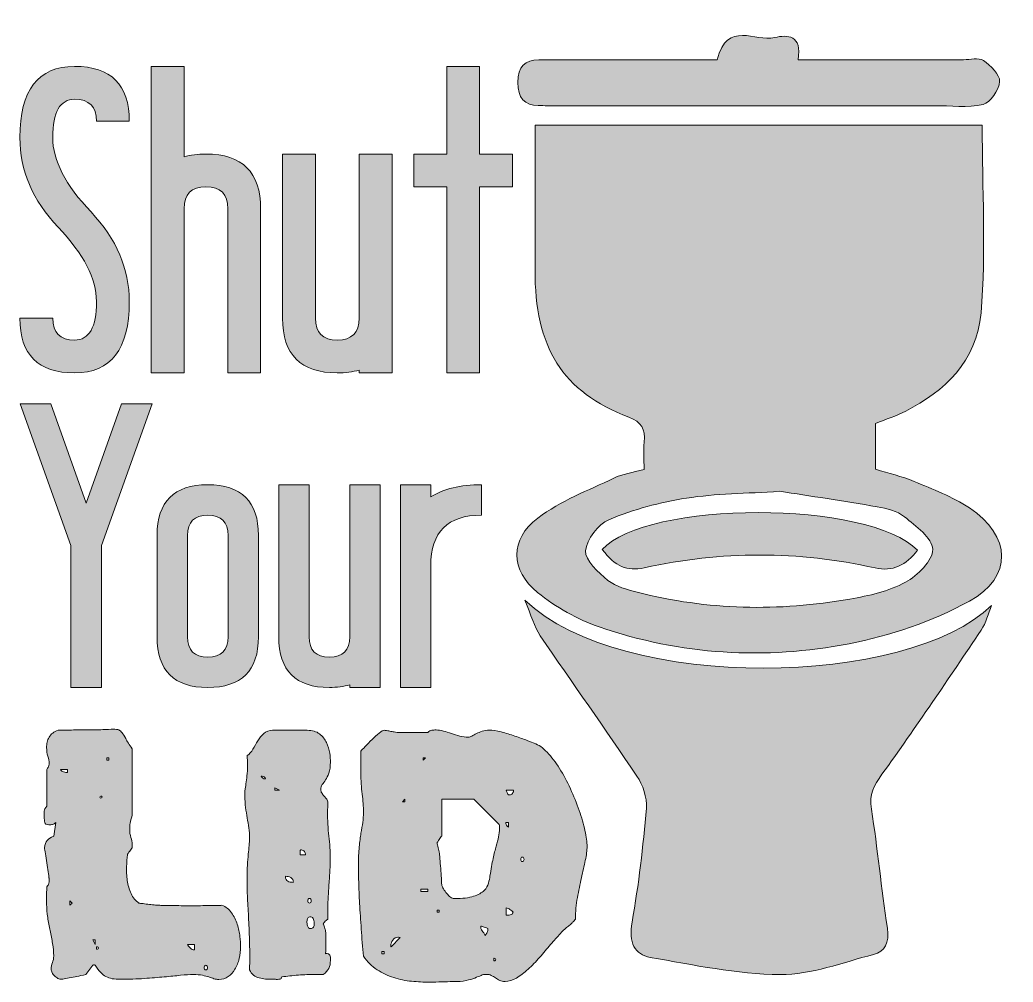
# Model space of a CAD drawing. Header units: inches. Extents: x 149 to 941, y -924 to -156.
import ezdxf

# ---------------------------------------------------------------- set-up
doc = ezdxf.new("R2010")
doc.units = ezdxf.units.IN
doc.header["$MEASUREMENT"] = 0
doc.layers.add('Layer 1', color=7, linetype='Continuous')

# ---------------------------------------------------------------- blocks, each defined once
blk = doc.blocks.new('block 3')
at = {"layer": 'Layer 1', "true_color": 0xffffff}
h = blk.add_hatch(color=7, dxfattribs=at)
h.dxf.hatch_style = 2
edge = h.paths.add_edge_path()
edge.add_spline(control_points=[(192.17, -193.47), (221.26, -193.47), (235.81, -208.02), (235.81, -237.12), (235.81, -237.12), (209.62, -237.12), (209.62, -237.12), (209.62, -225.48), (203.8, -219.66), (192.17, -219.66), (180.53, -219.66), (174.71, -229.85), (174.71, -250.21), (174.71, -268.26), (184.89, -288.04), (205.26, -309.57), (225.63, -331.11), (235.81, -354.97), (235.81, -381.15), (235.81, -418.98), (221.26, -437.89), (192.17, -437.89), (163.07, -437.89), (148.52, -423.34), (148.52, -394.25), (148.52, -394.25), (174.71, -394.25), (174.71, -394.25), (174.71, -405.89), (180.53, -411.7), (192.17, -411.7), (203.8, -411.7), (209.62, -401.52), (209.62, -381.15), (209.62, -381.15), (209.62, -380.98), (209.62, -380.98), (209.62, -362.94), (199.44, -343.18), (179.07, -321.71), (158.7, -300.23), (148.52, -276.4), (148.52, -250.21), (148.52, -212.39), (163.07, -193.47), (192.17, -193.47)], knot_values=[0, 0, 0, 0, 1, 1, 1, 2, 2, 2, 3, 3, 3, 4, 4, 4, 5, 5, 5, 6, 6, 6, 7, 7, 7, 8, 8, 8, 9, 9, 9, 10, 10, 10, 11, 11, 11, 12, 12, 12, 13, 13, 13, 14, 14, 14, 15, 15, 15, 15], degree=3, periodic=1)
h = blk.add_hatch(color=7, dxfattribs=at)
h.dxf.hatch_style = 2
edge = h.paths.add_edge_path()
edge.add_spline(control_points=[(340.56, -437.89), (340.56, -437.89), (314.38, -437.89), (314.38, -437.89), (314.38, -437.89), (314.38, -306.95), (314.38, -306.95), (314.38, -295.32), (308.55, -289.49), (296.92, -289.49), (285.28, -289.49), (279.46, -295.32), (279.46, -306.95), (279.46, -306.95), (279.46, -437.89), (279.46, -437.89), (279.46, -437.89), (253.27, -437.89), (253.27, -437.89), (253.27, -437.89), (253.27, -193.47), (253.27, -193.47), (253.27, -193.47), (279.46, -193.47), (279.46, -193.47), (279.46, -193.47), (279.46, -265.58), (279.46, -265.58), (284.58, -264.07), (290.4, -263.31), (296.92, -263.31), (326.01, -263.31), (340.56, -277.86), (340.56, -306.95), (340.56, -306.95), (340.56, -437.89), (340.56, -437.89)], knot_values=[0, 0, 0, 0, 1, 1, 1, 2, 2, 2, 3, 3, 3, 4, 4, 4, 5, 5, 5, 6, 6, 6, 7, 7, 7, 8, 8, 8, 9, 9, 9, 10, 10, 10, 11, 11, 11, 12, 12, 12, 12], degree=3, periodic=1)
h = blk.add_hatch(color=7, dxfattribs=at)
h.dxf.hatch_style = 2
h.paths.add_polyline_path([(515.15, -289.49), (515.15, -437.89), (488.96, -437.89), (488.96, -289.49), (462.77, -289.49), (462.77, -263.31), (488.96, -263.31), (488.96, -193.47), (515.15, -193.47), (515.15, -263.31), (541.34, -263.31), (541.34, -289.49)])
h = blk.add_hatch(color=7, dxfattribs=at)
h.dxf.hatch_style = 2
edge = h.paths.add_edge_path()
edge.add_spline(control_points=[(419.13, -263.31), (419.13, -263.31), (445.31, -263.31), (445.31, -263.31), (445.31, -263.31), (445.31, -437.89), (445.31, -437.89), (445.31, -437.89), (419.13, -437.89), (419.13, -437.89), (419.13, -437.89), (419.13, -435.62), (419.13, -435.62), (414, -437.14), (408.19, -437.89), (401.67, -437.89), (372.57, -437.89), (358.02, -423.34), (358.02, -394.25), (358.02, -394.25), (358.02, -263.31), (358.02, -263.31), (358.02, -263.31), (384.21, -263.31), (384.21, -263.31), (384.21, -263.31), (384.21, -394.25), (384.21, -394.25), (384.21, -405.89), (390.03, -411.7), (401.67, -411.7), (413.3, -411.7), (419.13, -405.89), (419.13, -394.25), (419.13, -394.25), (419.13, -263.31), (419.13, -263.31)], knot_values=[0, 0, 0, 0, 1, 1, 1, 2, 2, 2, 3, 3, 3, 4, 4, 4, 5, 5, 5, 6, 6, 6, 7, 7, 7, 8, 8, 8, 9, 9, 9, 10, 10, 10, 11, 11, 11, 12, 12, 12, 12], degree=3, periodic=1)
at = {"layer": 'Layer 1', "lineweight": 0}
blk.add_lwpolyline([(515.15, -289.49), (515.15, -437.89), (488.96, -437.89), (488.96, -289.49), (462.77, -289.49), (462.77, -263.31), (488.96, -263.31), (488.96, -193.47), (515.15, -193.47), (515.15, -263.31), (541.34, -263.31), (541.34, -289.49), (515.15, -289.49)], dxfattribs=at)
for points, knots in [([(192.17, -193.47), (221.26, -193.47), (235.81, -208.02), (235.81, -237.12), (235.81, -237.12), (209.62, -237.12), (209.62, -237.12), (209.62, -225.48), (203.8, -219.66), (192.17, -219.66), (180.53, -219.66), (174.71, -229.85), (174.71, -250.21), (174.71, -268.26), (184.89, -288.04), (205.26, -309.57), (225.63, -331.11), (235.81, -354.97), (235.81, -381.15), (235.81, -418.98), (221.26, -437.89), (192.17, -437.89), (163.07, -437.89), (148.52, -423.34), (148.52, -394.25), (148.52, -394.25), (174.71, -394.25), (174.71, -394.25), (174.71, -405.89), (180.53, -411.7), (192.17, -411.7), (203.8, -411.7), (209.62, -401.52), (209.62, -381.15), (209.62, -381.15), (209.62, -380.98), (209.62, -380.98), (209.62, -362.94), (199.44, -343.18), (179.07, -321.71), (158.7, -300.23), (148.52, -276.4), (148.52, -250.21), (148.52, -212.39), (163.07, -193.47), (192.17, -193.47)], [0, 0, 0, 0, 1, 1, 1, 2, 2, 2, 3, 3, 3, 4, 4, 4, 5, 5, 5, 6, 6, 6, 7, 7, 7, 8, 8, 8, 9, 9, 9, 10, 10, 10, 11, 11, 11, 12, 12, 12, 13, 13, 13, 14, 14, 14, 15, 15, 15, 15]), ([(340.56, -437.89), (340.56, -437.89), (314.38, -437.89), (314.38, -437.89), (314.38, -437.89), (314.38, -306.95), (314.38, -306.95), (314.38, -295.32), (308.55, -289.49), (296.92, -289.49), (285.28, -289.49), (279.46, -295.32), (279.46, -306.95), (279.46, -306.95), (279.46, -437.89), (279.46, -437.89), (279.46, -437.89), (253.27, -437.89), (253.27, -437.89), (253.27, -437.89), (253.27, -193.47), (253.27, -193.47), (253.27, -193.47), (279.46, -193.47), (279.46, -193.47), (279.46, -193.47), (279.46, -265.58), (279.46, -265.58), (284.58, -264.07), (290.4, -263.31), (296.92, -263.31), (326.01, -263.31), (340.56, -277.86), (340.56, -306.95), (340.56, -306.95), (340.56, -437.89), (340.56, -437.89)], [0, 0, 0, 0, 1, 1, 1, 2, 2, 2, 3, 3, 3, 4, 4, 4, 5, 5, 5, 6, 6, 6, 7, 7, 7, 8, 8, 8, 9, 9, 9, 10, 10, 10, 11, 11, 11, 12, 12, 12, 12]), ([(419.13, -263.31), (419.13, -263.31), (445.31, -263.31), (445.31, -263.31), (445.31, -263.31), (445.31, -437.89), (445.31, -437.89), (445.31, -437.89), (419.13, -437.89), (419.13, -437.89), (419.13, -437.89), (419.13, -435.62), (419.13, -435.62), (414, -437.14), (408.19, -437.89), (401.67, -437.89), (372.57, -437.89), (358.02, -423.34), (358.02, -394.25), (358.02, -394.25), (358.02, -263.31), (358.02, -263.31), (358.02, -263.31), (384.21, -263.31), (384.21, -263.31), (384.21, -263.31), (384.21, -394.25), (384.21, -394.25), (384.21, -405.89), (390.03, -411.7), (401.67, -411.7), (413.3, -411.7), (419.13, -405.89), (419.13, -394.25), (419.13, -394.25), (419.13, -263.31), (419.13, -263.31)], [0, 0, 0, 0, 1, 1, 1, 2, 2, 2, 3, 3, 3, 4, 4, 4, 5, 5, 5, 6, 6, 6, 7, 7, 7, 8, 8, 8, 9, 9, 9, 10, 10, 10, 11, 11, 11, 12, 12, 12, 12])]:
    blk.add_open_spline(points, degree=3, knots=knots, dxfattribs=at)
blk = doc.blocks.new('block 4')
at = {"layer": 'Layer 1', "true_color": 0xffffff}
h = blk.add_hatch(color=7, dxfattribs=at)
h.dxf.hatch_style = 2
h.paths.add_polyline_path([(213.51, -575.66), (213.51, -688.84), (189.25, -688.84), (189.25, -575.66), (148.84, -462.49), (173.09, -462.49), (201.38, -541.71), (229.67, -462.49), (253.92, -462.49)])
h = blk.add_hatch(color=7, dxfattribs=at)
h.dxf.hatch_style = 2
edge = h.paths.add_edge_path()
edge.add_spline(control_points=[(257.97, -567.58), (257.97, -540.64), (271.44, -527.16), (298.38, -527.16), (325.33, -527.16), (338.8, -540.64), (338.8, -567.58), (338.8, -567.58), (338.8, -648.42), (338.8, -648.42), (338.8, -675.36), (325.33, -688.84), (298.38, -688.84), (271.44, -688.84), (257.97, -675.36), (257.97, -648.42), (257.97, -648.42), (257.97, -567.58), (257.97, -567.58)], knot_values=[0, 0, 0, 0, 1, 1, 1, 2, 2, 2, 3, 3, 3, 4, 4, 4, 5, 5, 5, 6, 6, 6, 6], degree=3, periodic=1)
edge = h.paths.add_edge_path()
edge.add_spline(control_points=[(298.38, -551.41), (287.61, -551.41), (282.22, -556.8), (282.22, -567.58), (282.22, -567.58), (282.22, -648.42), (282.22, -648.42), (282.22, -659.2), (287.61, -664.59), (298.38, -664.59), (309.16, -664.59), (314.55, -659.2), (314.55, -648.42), (314.55, -648.42), (314.55, -567.58), (314.55, -567.58), (314.55, -556.8), (309.16, -551.41), (298.38, -551.41)], knot_values=[0, 0, 0, 0, 1, 1, 1, 2, 2, 2, 3, 3, 3, 4, 4, 4, 5, 5, 5, 6, 6, 6, 6], degree=3, periodic=1)
h = blk.add_hatch(color=7, dxfattribs=at)
h.dxf.hatch_style = 2
edge = h.paths.add_edge_path()
edge.add_spline(control_points=[(411.56, -527.16), (411.56, -527.16), (435.81, -527.16), (435.81, -527.16), (435.81, -527.16), (435.81, -688.84), (435.81, -688.84), (435.81, -688.84), (411.56, -688.84), (411.56, -688.84), (411.56, -688.84), (411.56, -686.73), (411.56, -686.73), (406.81, -688.14), (401.43, -688.84), (395.39, -688.84), (368.44, -688.84), (354.97, -675.36), (354.97, -648.42), (354.97, -648.42), (354.97, -527.16), (354.97, -527.16), (354.97, -527.16), (379.22, -527.16), (379.22, -527.16), (379.22, -527.16), (379.22, -648.42), (379.22, -648.42), (379.22, -659.2), (384.61, -664.59), (395.39, -664.59), (406.17, -664.59), (411.56, -659.2), (411.56, -648.42), (411.56, -648.42), (411.56, -527.16), (411.56, -527.16)], knot_values=[0, 0, 0, 0, 1, 1, 1, 2, 2, 2, 3, 3, 3, 4, 4, 4, 5, 5, 5, 6, 6, 6, 7, 7, 7, 8, 8, 8, 9, 9, 9, 10, 10, 10, 11, 11, 11, 12, 12, 12, 12], degree=3, periodic=1)
h = blk.add_hatch(color=7, dxfattribs=at)
h.dxf.hatch_style = 2
edge = h.paths.add_edge_path()
edge.add_spline(control_points=[(476.22, -536.86), (486.46, -530.4), (499.94, -527.16), (516.64, -527.16), (516.64, -527.16), (516.64, -551.41), (516.64, -551.41), (489.7, -551.41), (476.22, -564.89), (476.22, -591.83), (476.22, -591.83), (476.22, -688.84), (476.22, -688.84), (476.22, -688.84), (451.97, -688.84), (451.97, -688.84), (451.97, -688.84), (451.97, -527.16), (451.97, -527.16), (451.97, -527.16), (476.22, -527.16), (476.22, -527.16), (476.22, -527.16), (476.22, -536.86), (476.22, -536.86)], knot_values=[0, 0, 0, 0, 1, 1, 1, 2, 2, 2, 3, 3, 3, 4, 4, 4, 5, 5, 5, 6, 6, 6, 7, 7, 7, 8, 8, 8, 8], degree=3, periodic=1)
at = {"layer": 'Layer 1', "lineweight": 0}
blk.add_lwpolyline([(213.51, -575.66), (213.51, -688.84), (189.25, -688.84), (189.25, -575.66), (148.84, -462.49), (173.09, -462.49), (201.38, -541.71), (229.67, -462.49), (253.92, -462.49), (213.51, -575.66)], dxfattribs=at)
for points, knots in [([(257.97, -567.58), (257.97, -540.64), (271.44, -527.16), (298.38, -527.16), (325.33, -527.16), (338.8, -540.64), (338.8, -567.58), (338.8, -567.58), (338.8, -648.42), (338.8, -648.42), (338.8, -675.36), (325.33, -688.84), (298.38, -688.84), (271.44, -688.84), (257.97, -675.36), (257.97, -648.42), (257.97, -648.42), (257.97, -567.58), (257.97, -567.58)], [0, 0, 0, 0, 1, 1, 1, 2, 2, 2, 3, 3, 3, 4, 4, 4, 5, 5, 5, 6, 6, 6, 6]), ([(411.56, -527.16), (411.56, -527.16), (435.81, -527.16), (435.81, -527.16), (435.81, -527.16), (435.81, -688.84), (435.81, -688.84), (435.81, -688.84), (411.56, -688.84), (411.56, -688.84), (411.56, -688.84), (411.56, -686.73), (411.56, -686.73), (406.81, -688.14), (401.43, -688.84), (395.39, -688.84), (368.44, -688.84), (354.97, -675.36), (354.97, -648.42), (354.97, -648.42), (354.97, -527.16), (354.97, -527.16), (354.97, -527.16), (379.22, -527.16), (379.22, -527.16), (379.22, -527.16), (379.22, -648.42), (379.22, -648.42), (379.22, -659.2), (384.61, -664.59), (395.39, -664.59), (406.17, -664.59), (411.56, -659.2), (411.56, -648.42), (411.56, -648.42), (411.56, -527.16), (411.56, -527.16)], [0, 0, 0, 0, 1, 1, 1, 2, 2, 2, 3, 3, 3, 4, 4, 4, 5, 5, 5, 6, 6, 6, 7, 7, 7, 8, 8, 8, 9, 9, 9, 10, 10, 10, 11, 11, 11, 12, 12, 12, 12]), ([(476.22, -536.86), (486.46, -530.4), (499.94, -527.16), (516.64, -527.16), (516.64, -527.16), (516.64, -551.41), (516.64, -551.41), (489.7, -551.41), (476.22, -564.89), (476.22, -591.83), (476.22, -591.83), (476.22, -688.84), (476.22, -688.84), (476.22, -688.84), (451.97, -688.84), (451.97, -688.84), (451.97, -688.84), (451.97, -527.16), (451.97, -527.16), (451.97, -527.16), (476.22, -527.16), (476.22, -527.16), (476.22, -527.16), (476.22, -536.86), (476.22, -536.86)], [0, 0, 0, 0, 1, 1, 1, 2, 2, 2, 3, 3, 3, 4, 4, 4, 5, 5, 5, 6, 6, 6, 7, 7, 7, 8, 8, 8, 8]), ([(298.38, -551.41), (287.61, -551.41), (282.22, -556.8), (282.22, -567.58), (282.22, -567.58), (282.22, -648.42), (282.22, -648.42), (282.22, -659.2), (287.61, -664.59), (298.38, -664.59), (309.16, -664.59), (314.55, -659.2), (314.55, -648.42), (314.55, -648.42), (314.55, -567.58), (314.55, -567.58), (314.55, -556.8), (309.16, -551.41), (298.38, -551.41)], [0, 0, 0, 0, 1, 1, 1, 2, 2, 2, 3, 3, 3, 4, 4, 4, 5, 5, 5, 6, 6, 6, 6])]:
    blk.add_open_spline(points, degree=3, knots=knots, dxfattribs=at)
blk = doc.blocks.new('block 5')
at = {"layer": 'Layer 1', "true_color": 0xffffff}
h = blk.add_hatch(color=7, dxfattribs=at)
h.dxf.hatch_style = 2
edge = h.paths.add_edge_path()
edge.add_spline(control_points=[(171.87, -749.65), (171.87, -747.59), (171.53, -745.59), (170.86, -743.66), (170.19, -741.73), (169.85, -739.42), (169.85, -736.72), (169.85, -735.29), (170.01, -733.87), (170.32, -732.48), (170.64, -731.09), (171.15, -729.77), (171.87, -728.51), (172.59, -727.25), (173.53, -726.15), (174.7, -725.21), (175.86, -724.27), (177.34, -723.53), (179.14, -722.99), (179.95, -722.99), (181.36, -722.97), (183.38, -722.92), (185.4, -722.88), (187.51, -722.83), (189.71, -722.79), (191.91, -722.74), (194.02, -722.72), (196.04, -722.72), (198.06, -722.72), (199.47, -722.72), (200.28, -722.72), (206.29, -722.72), (211.05, -722.63), (214.56, -722.45), (218.06, -722.27), (220.84, -722.18), (222.9, -722.18), (224.97, -722.18), (226.47, -722.36), (227.41, -722.72), (228.36, -723.08), (229.23, -723.82), (230.04, -724.94), (230.85, -726.07), (231.81, -727.63), (232.94, -729.65), (234.06, -731.67), (235.74, -734.34), (237.98, -737.67), (237.98, -737.67), (237.98, -790.99), (237.98, -790.99), (237.26, -793.59), (236.77, -795.61), (236.5, -797.05), (236.23, -798.48), (236.1, -799.92), (236.1, -801.36), (236.1, -804.23), (236.44, -806.58), (237.11, -808.43), (237.78, -810.27), (238.12, -812.18), (238.12, -814.15), (238.12, -814.51), (238.1, -815), (238.05, -815.63), (238.01, -816.26), (237.98, -816.62), (237.98, -816.71), (237.89, -816.89), (237.67, -817.24), (237.31, -817.78), (236.95, -818.32), (236.55, -818.88), (236.1, -819.47), (235.65, -820.05), (235.24, -820.61), (234.89, -821.15), (234.53, -821.69), (234.35, -822.05), (234.35, -822.23), (233.99, -824.92), (233.74, -828.11), (233.61, -831.79), (233.47, -835.47), (233.68, -839.15), (234.21, -842.83), (234.75, -846.51), (235.76, -849.99), (237.24, -853.26), (238.72, -856.54), (240.81, -859.08), (243.51, -860.87), (244.13, -860.96), (245.23, -861.1), (246.8, -861.27), (248.37, -861.46), (250.04, -861.66), (251.79, -861.88), (253.54, -862.11), (255.2, -862.29), (256.77, -862.42), (258.34, -862.55), (259.44, -862.62), (260.07, -862.62), (260.96, -862.62), (262.27, -862.64), (263.97, -862.69), (265.68, -862.74), (267.65, -862.78), (269.9, -862.83), (272.14, -862.87), (274.54, -862.89), (277.1, -862.89), (279.66, -862.89), (282.24, -862.89), (284.84, -862.89), (287.45, -862.89), (290.03, -862.89), (292.59, -862.89), (295.14, -862.89), (297.55, -862.87), (299.79, -862.83), (302.03, -862.78), (304.01, -862.74), (305.71, -862.69), (307.42, -862.64), (308.72, -862.62), (309.62, -862.62), (312.85, -863.79), (315.43, -865.76), (317.36, -868.55), (319.29, -871.33), (320.79, -874.38), (321.87, -877.7), (322.95, -881.02), (323.67, -884.28), (324.03, -887.47), (324.38, -890.65), (324.57, -893.23), (324.57, -895.21), (324.57, -898.62), (324.18, -901.92), (323.42, -905.1), (322.66, -908.29), (321.54, -911.12), (320.05, -913.59), (318.57, -916.06), (316.76, -918.03), (314.6, -919.51), (312.45, -920.99), (310.02, -921.73), (307.33, -921.73), (305.89, -921.73), (304.55, -921.53), (303.29, -921.13), (302.03, -920.73), (300.67, -920.27), (299.18, -919.78), (297.7, -919.29), (296, -918.84), (294.07, -918.44), (292.14, -918.03), (289.74, -917.83), (286.86, -917.83), (283.99, -917.83), (280.6, -918.03), (276.7, -918.44), (272.79, -918.84), (268.42, -919.27), (263.57, -919.72), (258.72, -920.16), (253.42, -920.59), (247.68, -920.99), (241.93, -921.4), (235.7, -921.6), (228.96, -921.6), (226.36, -921.6), (224.11, -921.44), (222.23, -921.13), (220.35, -920.81), (218.64, -920.25), (217.11, -919.45), (215.59, -918.64), (214.15, -917.49), (212.8, -916.01), (211.46, -914.53), (210.02, -912.67), (208.5, -910.42), (208.5, -910.42), (208.09, -910.29), (208.09, -910.29), (208, -910.2), (207.87, -910.15), (207.69, -910.15), (207.42, -910.15), (207.24, -910.2), (207.15, -910.29), (206.97, -910.29), (206.83, -910.34), (206.75, -910.42), (206.75, -910.42), (201.22, -917.83), (201.22, -917.83), (198.35, -918.46), (195.95, -918.97), (194.02, -919.38), (192.09, -919.78), (190.07, -920.16), (187.96, -920.52), (185.85, -920.88), (184.12, -921.2), (182.78, -921.47), (182.78, -921.47), (182.37, -921.6), (182.37, -921.6), (182.37, -921.6), (181.84, -921.6), (181.84, -921.6), (180.85, -921.6), (179.86, -921.35), (178.87, -920.86), (177.88, -920.36), (176.99, -919.74), (176.18, -918.97), (175.37, -918.21), (174.72, -917.36), (174.23, -916.41), (173.73, -915.47), (173.49, -914.51), (173.49, -913.52), (173.49, -911.64), (173.82, -909.89), (174.5, -908.27), (175.17, -906.65), (175.51, -904.9), (175.51, -903.02), (175.51, -899.79), (175.21, -896.49), (174.63, -893.12), (174.05, -889.76), (173.4, -886.32), (172.68, -882.82), (171.96, -879.32), (171.31, -875.82), (170.73, -872.32), (170.14, -868.82), (169.85, -865.31), (169.85, -861.81), (169.85, -861.27), (169.85, -860.36), (169.85, -859.05), (169.85, -857.75), (169.85, -856.36), (169.85, -854.88), (169.85, -853.4), (169.87, -852.01), (169.92, -850.71), (169.96, -849.41), (169.99, -848.48), (169.99, -847.95), (170.88, -846.87), (171.42, -845.99), (171.6, -845.32), (171.78, -844.64), (171.87, -843.73), (171.87, -842.56), (171.87, -842.38), (171.87, -842.04), (171.87, -841.55), (171.87, -841.06), (171.82, -840.77), (171.74, -840.67), (171.65, -839.78), (171.44, -838.18), (171.13, -835.9), (170.81, -833.61), (170.46, -831.2), (170.05, -828.69), (169.65, -826.18), (169.27, -823.78), (168.91, -821.49), (168.55, -819.2), (168.28, -817.6), (168.1, -816.71), (168.55, -814.1), (169.29, -812.13), (170.32, -810.78), (171.35, -809.44), (173.08, -808.36), (175.51, -807.55), (175.51, -807.55), (177.26, -796.51), (177.26, -796.51), (176.27, -797.32), (175.39, -797.83), (174.63, -798.06), (173.87, -798.28), (172.9, -798.39), (171.74, -798.39), (169.67, -798.39), (168.53, -797.77), (168.3, -796.51), (168.08, -795.25), (167.97, -793.73), (167.97, -791.93), (167.97, -790.4), (167.99, -788.95), (168.03, -787.55), (168.08, -786.16), (168.73, -784.84), (169.99, -783.58), (169.99, -783.58), (169.99, -754.23), (169.99, -754.23), (170.43, -753.6), (170.86, -752.86), (171.27, -752.01), (171.67, -751.15), (171.87, -750.37), (171.87, -749.65)], knot_values=[0, 0, 0, 0, 1, 1, 1, 2, 2, 2, 3, 3, 3, 4, 4, 4, 5, 5, 5, 6, 6, 6, 7, 7, 7, 8, 8, 8, 9, 9, 9, 10, 10, 10, 11, 11, 11, 12, 12, 12, 13, 13, 13, 14, 14, 14, 15, 15, 15, 16, 16, 16, 17, 17, 17, 18, 18, 18, 19, 19, 19, 20, 20, 20, 21, 21, 21, 22, 22, 22, 23, 23, 23, 24, 24, 24, 25, 25, 25, 26, 26, 26, 27, 27, 27, 28, 28, 28, 29, 29, 29, 30, 30, 30, 31, 31, 31, 32, 32, 32, 33, 33, 33, 34, 34, 34, 35, 35, 35, 36, 36, 36, 37, 37, 37, 38, 38, 38, 39, 39, 39, 40, 40, 40, 41, 41, 41, 42, 42, 42, 43, 43, 43, 44, 44, 44, 45, 45, 45, 46, 46, 46, 47, 47, 47, 48, 48, 48, 49, 49, 49, 50, 50, 50, 51, 51, 51, 52, 52, 52, 53, 53, 53, 54, 54, 54, 55, 55, 55, 56, 56, 56, 57, 57, 57, 58, 58, 58, 59, 59, 59, 60, 60, 60, 61, 61, 61, 62, 62, 62, 63, 63, 63, 64, 64, 64, 65, 65, 65, 66, 66, 66, 67, 67, 67, 68, 68, 68, 69, 69, 69, 70, 70, 70, 71, 71, 71, 72, 72, 72, 73, 73, 73, 74, 74, 74, 75, 75, 75, 76, 76, 76, 77, 77, 77, 78, 78, 78, 79, 79, 79, 80, 80, 80, 81, 81, 81, 82, 82, 82, 83, 83, 83, 84, 84, 84, 85, 85, 85, 86, 86, 86, 87, 87, 87, 88, 88, 88, 89, 89, 89, 90, 90, 90, 91, 91, 91, 92, 92, 92, 93, 93, 93, 94, 94, 94, 95, 95, 95, 96, 96, 96, 97, 97, 97, 98, 98, 98, 99, 99, 99, 100, 100, 100, 101, 101, 101, 102, 102, 102, 103, 103, 103, 104, 104, 104, 105, 105, 105, 106, 106, 106, 107, 107, 107, 107], degree=3, periodic=1)
edge = h.paths.add_edge_path()
edge.add_spline(control_points=[(181.03, -754.23), (181.38, -755.3), (182.17, -755.98), (183.38, -756.25), (184.59, -756.52), (185.65, -756.65), (186.55, -756.65), (186.55, -756.65), (186.55, -754.23), (186.55, -754.23), (186.55, -754.23), (181.03, -754.23), (181.03, -754.23)], knot_values=[0, 0, 0, 0, 1, 1, 1, 2, 2, 2, 3, 3, 3, 4, 4, 4, 4], degree=3, periodic=1)
h.paths.add_polyline_path([(188.3, -862.62), (190.18, -860.87), (188.3, -858.99)])
h.paths.add_polyline_path([(208.5, -893.86), (208.5, -890.23), (206.75, -890.23)])
edge = h.paths.add_edge_path()
edge.add_spline(control_points=[(210.38, -895.75), (210.11, -895.66), (209.91, -895.73), (209.77, -895.95), (209.64, -896.17), (209.57, -896.42), (209.57, -896.69), (209.57, -896.96), (209.64, -897.21), (209.77, -897.43), (209.91, -897.65), (210.11, -897.72), (210.38, -897.63), (210.92, -897.45), (211.19, -897.14), (211.19, -896.69), (211.19, -896.24), (210.92, -895.93), (210.38, -895.75)], knot_values=[0, 0, 0, 0, 1, 1, 1, 2, 2, 2, 3, 3, 3, 4, 4, 4, 5, 5, 5, 6, 6, 6, 6], degree=3, periodic=1)
edge = h.paths.add_edge_path()
edge.add_spline(control_points=[(214.02, -776.31), (214.11, -776.04), (214.04, -775.84), (213.81, -775.71), (213.59, -775.57), (213.39, -775.5), (213.21, -775.5), (212.49, -775.5), (212.18, -775.77), (212.27, -776.31), (212.44, -776.85), (212.76, -777.12), (213.21, -777.12), (213.66, -777.12), (213.93, -776.85), (214.02, -776.31)], knot_values=[0, 0, 0, 0, 1, 1, 1, 2, 2, 2, 3, 3, 3, 4, 4, 4, 5, 5, 5, 5], degree=3, periodic=1)
h.paths.add_polyline_path([(219.54, -746.82), (219.54, -745.07), (217.79, -745.07), (217.79, -746.82)])
edge = h.paths.add_edge_path()
edge.add_spline(control_points=[(282.15, -893.86), (282.6, -894.58), (283.34, -895.48), (284.37, -896.55), (285.4, -897.63), (286.5, -898.17), (287.67, -898.17), (287.67, -898.17), (287.67, -893.86), (287.67, -893.86), (287.67, -893.86), (282.15, -893.86), (282.15, -893.86)], knot_values=[0, 0, 0, 0, 1, 1, 1, 2, 2, 2, 3, 3, 3, 4, 4, 4, 4], degree=3, periodic=1)
edge = h.paths.add_edge_path()
edge.add_spline(control_points=[(296.83, -914.19), (297.28, -914.19), (297.61, -913.99), (297.84, -913.59), (298.06, -913.18), (298.17, -912.76), (298.17, -912.31), (298.17, -911.86), (298.06, -911.43), (297.84, -911.03), (297.61, -910.62), (297.28, -910.42), (296.83, -910.42), (296.38, -910.42), (296.04, -910.62), (295.82, -911.03), (295.59, -911.43), (295.48, -911.86), (295.48, -912.31), (295.48, -912.76), (295.59, -913.18), (295.82, -913.59), (296.04, -913.99), (296.38, -914.19), (296.83, -914.19)], knot_values=[0, 0, 0, 0, 1, 1, 1, 2, 2, 2, 3, 3, 3, 4, 4, 4, 5, 5, 5, 6, 6, 6, 7, 7, 7, 8, 8, 8, 8], degree=3, periodic=1)
h = blk.add_hatch(color=7, dxfattribs=at)
h.dxf.hatch_style = 2
edge = h.paths.add_edge_path()
edge.add_spline(control_points=[(331.7, -808.9), (331.7, -806.2), (331.5, -803.53), (331.1, -800.89), (330.69, -798.24), (330.27, -795.57), (329.82, -792.87), (329.37, -790.18), (328.94, -787.4), (328.54, -784.52), (328.13, -781.65), (327.93, -778.6), (327.93, -775.37), (327.93, -772.49), (328.09, -770.16), (328.4, -768.36), (328.72, -766.57), (329.01, -764.66), (329.28, -762.64), (329.55, -760.62), (329.77, -758.15), (329.95, -755.24), (330.13, -752.32), (330.09, -748.3), (329.82, -743.19), (331.61, -742.02), (333.14, -740.32), (334.4, -738.07), (335.65, -735.83), (336.95, -733.58), (338.3, -731.34), (339.65, -729.1), (341.24, -727.14), (343.08, -725.48), (344.92, -723.82), (347.23, -722.99), (350.02, -722.99), (350.02, -722.99), (377.62, -722.99), (377.62, -722.99), (381.75, -722.99), (385.05, -723.95), (387.52, -725.88), (389.98, -727.82), (391.85, -730.12), (393.1, -732.82), (394.36, -735.51), (395.19, -738.29), (395.6, -741.17), (396, -744.04), (396.2, -746.42), (396.2, -748.3), (396.2, -751.99), (395.8, -754.92), (394.99, -757.12), (394.18, -759.32), (393.31, -761.14), (392.36, -762.57), (391.42, -764.01), (390.54, -765.27), (389.74, -766.35), (388.93, -767.42), (388.53, -768.68), (388.53, -770.12), (388.53, -771.19), (388.77, -772.14), (389.27, -772.94), (389.76, -773.75), (390.32, -774.52), (390.95, -775.23), (391.58, -775.95), (392.21, -776.67), (392.83, -777.39), (393.46, -778.11), (393.91, -778.96), (394.18, -779.95), (393.91, -786.14), (393.86, -791.15), (394.05, -794.96), (394.23, -798.78), (394.45, -802.19), (394.72, -805.19), (394.99, -808.2), (395.28, -811.16), (395.6, -814.08), (395.91, -817), (396.07, -820.61), (396.07, -824.92), (396.07, -828.96), (395.93, -833), (395.66, -837.04), (395.39, -841.08), (395.12, -845.12), (394.85, -849.16), (394.58, -853.19), (394.36, -857.26), (394.18, -861.34), (394, -865.43), (394, -869.54), (394.18, -873.66), (393.73, -873.84), (393.04, -874.41), (392.09, -875.35), (391.15, -876.29), (390.63, -876.98), (390.54, -877.43), (390.54, -877.52), (390.63, -877.84), (390.81, -878.38), (390.99, -878.92), (391.19, -879.5), (391.42, -880.13), (391.64, -880.76), (391.85, -881.34), (392.03, -881.88), (392.21, -882.42), (392.3, -882.77), (392.3, -882.96), (392.38, -883.58), (392.45, -884.77), (392.5, -886.52), (392.54, -888.27), (392.56, -890.14), (392.56, -892.11), (392.56, -894.09), (392.54, -895.93), (392.5, -897.63), (392.45, -899.34), (392.38, -900.55), (392.3, -901.27), (392.65, -901.18), (393.1, -901.13), (393.64, -901.13), (394.36, -901.13), (394.9, -901.34), (395.26, -901.74), (395.62, -902.14), (395.86, -902.61), (396, -903.15), (396.13, -903.69), (396.2, -904.28), (396.2, -904.9), (396.2, -905.53), (396.2, -906.07), (396.2, -906.52), (396.2, -909.03), (395.77, -911.16), (394.92, -912.91), (394.07, -914.66), (392.61, -916.3), (390.54, -917.83), (389.56, -917.74), (388.55, -917.69), (387.52, -917.69), (386.48, -917.69), (385.43, -917.69), (384.35, -917.69), (379.77, -917.69), (375.2, -917.9), (370.62, -918.3), (366.04, -918.7), (361.64, -919.17), (357.42, -919.72), (357.24, -920.61), (356.79, -921.17), (356.07, -921.4), (355.36, -921.62), (354.64, -921.73), (353.92, -921.73), (353.56, -921.73), (353.22, -921.71), (352.91, -921.67), (352.59, -921.62), (352.35, -921.6), (352.17, -921.6), (352.17, -921.6), (349.75, -921.6), (349.75, -921.6), (348.04, -921.6), (346.29, -921.53), (344.49, -921.4), (342.7, -921.26), (340.97, -920.97), (339.31, -920.52), (337.65, -920.07), (336.17, -919.33), (334.87, -918.3), (333.56, -917.27), (332.51, -915.9), (331.7, -914.19), (331.88, -906.65), (331.88, -899.56), (331.7, -892.92), (331.52, -886.28), (331.28, -879.95), (330.96, -873.93), (330.65, -867.92), (330.36, -862.26), (330.09, -856.97), (329.82, -851.67), (329.68, -846.6), (329.68, -841.75), (329.68, -837.53), (329.8, -833.81), (330.02, -830.58), (330.24, -827.34), (330.47, -824.45), (330.69, -821.89), (330.92, -819.33), (331.14, -817.02), (331.37, -814.96), (331.59, -812.89), (331.7, -810.87), (331.7, -808.9)], knot_values=[0, 0, 0, 0, 1, 1, 1, 2, 2, 2, 3, 3, 3, 4, 4, 4, 5, 5, 5, 6, 6, 6, 7, 7, 7, 8, 8, 8, 9, 9, 9, 10, 10, 10, 11, 11, 11, 12, 12, 12, 13, 13, 13, 14, 14, 14, 15, 15, 15, 16, 16, 16, 17, 17, 17, 18, 18, 18, 19, 19, 19, 20, 20, 20, 21, 21, 21, 22, 22, 22, 23, 23, 23, 24, 24, 24, 25, 25, 25, 26, 26, 26, 27, 27, 27, 28, 28, 28, 29, 29, 29, 30, 30, 30, 31, 31, 31, 32, 32, 32, 33, 33, 33, 34, 34, 34, 35, 35, 35, 36, 36, 36, 37, 37, 37, 38, 38, 38, 39, 39, 39, 40, 40, 40, 41, 41, 41, 42, 42, 42, 43, 43, 43, 44, 44, 44, 45, 45, 45, 46, 46, 46, 47, 47, 47, 48, 48, 48, 49, 49, 49, 50, 50, 50, 51, 51, 51, 52, 52, 52, 53, 53, 53, 54, 54, 54, 55, 55, 55, 56, 56, 56, 57, 57, 57, 58, 58, 58, 59, 59, 59, 60, 60, 60, 61, 61, 61, 62, 62, 62, 63, 63, 63, 64, 64, 64, 65, 65, 65, 66, 66, 66, 67, 67, 67, 68, 68, 68, 69, 69, 69, 70, 70, 70, 71, 71, 71, 71], degree=3, periodic=1)
edge = h.paths.add_edge_path()
edge.add_spline(control_points=[(340.86, -759.75), (340.95, -759.93), (341.24, -760.24), (341.73, -760.69), (342.23, -761.14), (342.56, -761.41), (342.74, -761.5), (342.74, -761.59), (342.86, -761.63), (343.08, -761.63), (343.3, -761.63), (343.46, -761.63), (343.55, -761.63), (343.64, -761.63), (343.8, -761.63), (344.02, -761.63), (344.25, -761.63), (344.4, -761.59), (344.49, -761.5), (344.31, -761.05), (343.96, -760.62), (343.42, -760.22), (342.88, -759.81), (342.34, -759.61), (341.8, -759.61), (341.71, -759.61), (341.55, -759.64), (341.33, -759.68), (341.11, -759.73), (340.95, -759.75), (340.86, -759.75)], knot_values=[0, 0, 0, 0, 1, 1, 1, 2, 2, 2, 3, 3, 3, 4, 4, 4, 5, 5, 5, 6, 6, 6, 7, 7, 7, 8, 8, 8, 9, 9, 9, 10, 10, 10, 10], degree=3, periodic=1)
h.paths.add_polyline_path([(355.54, -770.79), (351.9, -768.9), (351.9, -770.79)])
edge = h.paths.add_edge_path()
edge.add_spline(control_points=[(366.58, -844.31), (366.67, -843.32), (366.51, -842.54), (366.11, -841.95), (365.7, -841.37), (365.18, -840.88), (364.56, -840.47), (363.93, -840.07), (363.26, -839.8), (362.54, -839.66), (361.82, -839.53), (361.1, -839.46), (360.38, -839.46), (360.38, -841.53), (360.99, -842.85), (362.2, -843.44), (363.41, -844.02), (364.87, -844.31), (366.58, -844.31)], knot_values=[0, 0, 0, 0, 1, 1, 1, 2, 2, 2, 3, 3, 3, 4, 4, 4, 5, 5, 5, 6, 6, 6, 6], degree=3, periodic=1)
edge = h.paths.add_edge_path()
edge.add_spline(control_points=[(373.04, -818.46), (372.95, -818.46), (372.79, -818.46), (372.57, -818.46), (372.34, -818.46), (372.19, -818.5), (372.1, -818.59), (372.1, -818.59), (372.1, -822.23), (372.1, -822.23), (372.1, -822.23), (376.27, -822.23), (376.27, -822.23), (376.27, -821.33), (375.98, -820.48), (375.4, -819.67), (374.81, -818.86), (374.03, -818.46), (373.04, -818.46)], knot_values=[0, 0, 0, 0, 1, 1, 1, 2, 2, 2, 3, 3, 3, 4, 4, 4, 5, 5, 5, 6, 6, 6, 6], degree=3, periodic=1)
edge = h.paths.add_edge_path()
edge.add_spline(control_points=[(377.48, -875.41), (377.48, -875.95), (377.5, -876.54), (377.55, -877.17), (377.6, -877.79), (377.73, -878.42), (377.96, -879.05), (378.18, -879.68), (378.47, -880.19), (378.83, -880.6), (379.19, -881), (379.68, -881.21), (380.31, -881.21), (381.39, -881.21), (382.15, -880.82), (382.6, -880.06), (383.05, -879.3), (383.27, -878.42), (383.27, -877.43), (383.27, -876.98), (383.25, -876.42), (383.21, -875.75), (383.16, -875.08), (383.03, -874.45), (382.8, -873.86), (382.58, -873.28), (382.29, -872.79), (381.93, -872.38), (381.57, -871.98), (381.07, -871.78), (380.45, -871.78), (379.37, -871.78), (378.61, -872.16), (378.16, -872.92), (377.71, -873.69), (377.48, -874.52), (377.48, -875.41)], knot_values=[0, 0, 0, 0, 1, 1, 1, 2, 2, 2, 3, 3, 3, 4, 4, 4, 5, 5, 5, 6, 6, 6, 7, 7, 7, 8, 8, 8, 9, 9, 9, 10, 10, 10, 11, 11, 11, 12, 12, 12, 12], degree=3, periodic=1)
edge = h.paths.add_edge_path()
edge.add_spline(control_points=[(379.5, -857.1), (379.05, -857.1), (378.72, -857.3), (378.49, -857.71), (378.27, -858.11), (378.16, -858.54), (378.16, -858.99), (378.16, -859.44), (378.27, -859.86), (378.49, -860.27), (378.72, -860.67), (379.05, -860.87), (379.5, -860.87), (379.95, -860.87), (380.29, -860.67), (380.51, -860.27), (380.74, -859.86), (380.85, -859.44), (380.85, -858.99), (380.85, -858.54), (380.74, -858.11), (380.51, -857.71), (380.29, -857.3), (379.95, -857.1), (379.5, -857.1)], knot_values=[0, 0, 0, 0, 1, 1, 1, 2, 2, 2, 3, 3, 3, 4, 4, 4, 5, 5, 5, 6, 6, 6, 7, 7, 7, 8, 8, 8, 8], degree=3, periodic=1)
h = blk.add_hatch(color=7, dxfattribs=at)
h.dxf.hatch_style = 2
edge = h.paths.add_edge_path()
edge.add_spline(control_points=[(418.55, -831.25), (418.55, -825.24), (418.75, -820.16), (419.16, -816.03), (419.56, -811.9), (420.03, -808.27), (420.57, -805.12), (421.11, -801.98), (421.58, -799.11), (421.99, -796.51), (422.39, -793.91), (422.59, -791.17), (422.59, -788.3), (422.59, -783.99), (422.23, -779.18), (421.51, -773.89), (420.79, -768.59), (420.44, -762.94), (420.44, -756.92), (420.44, -756.29), (420.44, -755.15), (420.44, -753.49), (420.44, -751.83), (420.46, -750.08), (420.5, -748.23), (420.55, -746.4), (420.57, -744.64), (420.57, -742.99), (420.57, -741.32), (420.57, -740.18), (420.57, -739.55), (421.11, -738.92), (422.23, -737.71), (423.94, -735.92), (425.64, -734.12), (427.46, -732.26), (429.39, -730.33), (431.32, -728.4), (433.21, -726.69), (435.05, -725.21), (436.88, -723.73), (438.21, -722.99), (439.02, -722.99), (439.29, -722.99), (439.96, -723.08), (441.04, -723.26), (442.12, -723.44), (443.26, -723.64), (444.47, -723.86), (445.69, -724.09), (446.85, -724.29), (447.97, -724.47), (449.09, -724.65), (449.79, -724.74), (450.06, -724.74), (450.15, -724.74), (450.67, -724.76), (451.61, -724.81), (452.55, -724.85), (453.67, -724.87), (454.98, -724.87), (456.28, -724.87), (457.55, -724.87), (458.81, -724.87), (460.07, -724.87), (461.1, -724.87), (461.91, -724.87), (462.36, -724.87), (463.17, -724.87), (464.33, -724.87), (465.5, -724.87), (466.71, -724.87), (467.97, -724.87), (469.22, -724.87), (470.41, -724.85), (471.54, -724.81), (472.66, -724.76), (473.44, -724.74), (473.9, -724.74), (474.97, -723.75), (476.03, -723.17), (477.06, -722.99), (478.09, -722.81), (479.24, -722.72), (480.49, -722.72), (482.29, -722.72), (484.22, -723.01), (486.28, -723.59), (488.35, -724.18), (490.48, -724.85), (492.68, -725.61), (494.88, -726.38), (497.12, -727.05), (499.41, -727.63), (501.7, -728.22), (503.97, -728.51), (506.21, -728.51), (507.02, -728.51), (507.96, -728.22), (509.04, -727.63), (510.11, -727.05), (511.33, -726.4), (512.67, -725.68), (514.02, -724.96), (515.55, -724.31), (517.25, -723.73), (518.95, -723.14), (520.84, -722.85), (522.91, -722.85), (525.6, -722.85), (528.78, -723.35), (532.47, -724.33), (536.15, -725.32), (539.78, -726.42), (543.37, -727.63), (546.97, -728.84), (550.2, -730.01), (553.07, -731.13), (555.94, -732.26), (557.83, -733), (558.73, -733.36), (562.23, -734.53), (565.68, -736.92), (569.09, -740.56), (572.5, -744.19), (575.78, -748.48), (578.92, -753.42), (582.06, -758.36), (584.96, -763.74), (587.61, -769.58), (590.25, -775.41), (592.56, -781.18), (594.54, -786.88), (596.51, -792.58), (598.06, -797.94), (599.19, -802.97), (600.31, -808), (600.87, -812.22), (600.87, -815.63), (600.87, -818.86), (600.4, -822.61), (599.46, -826.87), (598.51, -831.14), (597.48, -835.76), (596.36, -840.74), (595.23, -845.73), (594.18, -850.97), (593.2, -856.5), (592.21, -862.02), (591.67, -867.74), (591.58, -873.66), (591.4, -873.93), (591.06, -874.34), (590.57, -874.88), (590.08, -875.41), (589.54, -875.98), (588.95, -876.56), (588.37, -877.14), (587.81, -877.68), (587.27, -878.17), (586.73, -878.67), (586.33, -879.01), (586.06, -879.18), (584.17, -880.44), (582.02, -882.39), (579.59, -885.04), (577.17, -887.69), (574.57, -890.65), (571.79, -893.93), (569, -897.21), (566.11, -900.59), (563.1, -904.1), (560.09, -907.6), (557.02, -910.76), (553.88, -913.59), (550.73, -916.41), (547.62, -918.75), (544.52, -920.59), (541.42, -922.43), (538.44, -923.35), (535.56, -923.35), (533.86, -923.35), (532.4, -923.06), (531.19, -922.48), (529.98, -921.89), (528.83, -921.24), (527.76, -920.52), (526.68, -919.8), (525.6, -919.15), (524.52, -918.57), (523.44, -917.99), (522.14, -917.69), (520.62, -917.69), (519.09, -917.69), (517.65, -917.99), (516.31, -918.57), (514.96, -919.15), (513.33, -919.83), (511.39, -920.59), (509.46, -921.35), (507.11, -922.03), (504.33, -922.61), (501.54, -923.19), (498, -923.48), (493.69, -923.48), (491.17, -923.48), (488.35, -923.55), (485.21, -923.69), (482.06, -923.82), (478.61, -923.89), (474.84, -923.89), (470.44, -923.89), (465.82, -923.66), (460.97, -923.21), (456.12, -922.77), (451.36, -921.8), (446.69, -920.32), (442.03, -918.84), (437.61, -916.73), (433.43, -913.99), (429.26, -911.26), (425.6, -907.64), (422.46, -903.15), (421.83, -895.97), (421.27, -888.79), (420.77, -881.61), (420.28, -874.43), (419.85, -867.65), (419.49, -861.27), (419.14, -854.9), (418.89, -849.11), (418.75, -843.91), (418.62, -838.7), (418.55, -834.48), (418.55, -831.25)], knot_values=[0, 0, 0, 0, 1, 1, 1, 2, 2, 2, 3, 3, 3, 4, 4, 4, 5, 5, 5, 6, 6, 6, 7, 7, 7, 8, 8, 8, 9, 9, 9, 10, 10, 10, 11, 11, 11, 12, 12, 12, 13, 13, 13, 14, 14, 14, 15, 15, 15, 16, 16, 16, 17, 17, 17, 18, 18, 18, 19, 19, 19, 20, 20, 20, 21, 21, 21, 22, 22, 22, 23, 23, 23, 24, 24, 24, 25, 25, 25, 26, 26, 26, 27, 27, 27, 28, 28, 28, 29, 29, 29, 30, 30, 30, 31, 31, 31, 32, 32, 32, 33, 33, 33, 34, 34, 34, 35, 35, 35, 36, 36, 36, 37, 37, 37, 38, 38, 38, 39, 39, 39, 40, 40, 40, 41, 41, 41, 42, 42, 42, 43, 43, 43, 44, 44, 44, 45, 45, 45, 46, 46, 46, 47, 47, 47, 48, 48, 48, 49, 49, 49, 50, 50, 50, 51, 51, 51, 52, 52, 52, 53, 53, 53, 54, 54, 54, 55, 55, 55, 56, 56, 56, 57, 57, 57, 58, 58, 58, 59, 59, 59, 60, 60, 60, 61, 61, 61, 62, 62, 62, 63, 63, 63, 64, 64, 64, 65, 65, 65, 66, 66, 66, 67, 67, 67, 68, 68, 68, 69, 69, 69, 70, 70, 70, 71, 71, 71, 72, 72, 72, 73, 73, 73, 74, 74, 74, 75, 75, 75, 76, 76, 76, 77, 77, 77, 78, 78, 78, 78], degree=3, periodic=1)
h.paths.add_polyline_path([(439.02, -899.38), (437.14, -899.38), (437.14, -901.27), (439.02, -901.27)])
edge = h.paths.add_edge_path()
edge.add_spline(control_points=[(444.41, -894.8), (444.41, -894.89), (444.41, -895.05), (444.41, -895.27), (444.41, -895.5), (444.45, -895.66), (444.54, -895.75), (444.54, -895.75), (451.81, -888.34), (451.81, -888.34), (451.63, -888.34), (451.34, -888.3), (450.94, -888.2), (450.53, -888.12), (450.24, -888.07), (450.06, -888.07), (448.36, -888.07), (446.99, -888.81), (445.95, -890.29), (444.92, -891.77), (444.41, -893.28), (444.41, -894.8)], knot_values=[0, 0, 0, 0, 1, 1, 1, 2, 2, 2, 3, 3, 3, 4, 4, 4, 5, 5, 5, 6, 6, 6, 7, 7, 7, 7], degree=3, periodic=1)
h.paths.add_polyline_path([(455.45, -779.95), (455.45, -778.06), (453.7, -779.95)])
h.paths.add_polyline_path([(468.37, -849.83), (468.37, -851.58), (473.9, -851.58), (473.9, -849.83)])
h.paths.add_polyline_path([(470.26, -745.07), (470.26, -746.82), (472.01, -745.07)])
edge = h.paths.add_edge_path()
edge.add_spline(control_points=[(484.93, -778.06), (484.93, -778.06), (484.93, -807.55), (484.93, -807.55), (484.67, -807.64), (484.35, -807.93), (483.99, -808.43), (483.63, -808.92), (483.25, -809.48), (482.85, -810.11), (482.45, -810.74), (482.08, -811.32), (481.77, -811.86), (481.46, -812.4), (481.3, -812.8), (481.3, -813.07), (481.3, -813.25), (481.39, -813.7), (481.57, -814.42), (481.75, -815.14), (481.95, -815.9), (482.17, -816.71), (482.4, -817.51), (482.6, -818.28), (482.78, -818.99), (482.96, -819.72), (483.05, -820.16), (483.05, -820.34), (483.14, -821.33), (483.3, -823.03), (483.52, -825.46), (483.75, -827.88), (483.95, -830.46), (484.13, -833.2), (484.31, -835.94), (484.48, -838.52), (484.67, -840.94), (484.84, -843.37), (484.93, -845.07), (484.93, -846.06), (485.21, -847.14), (485.7, -848.3), (486.42, -849.56), (487.13, -850.82), (487.98, -852.03), (488.97, -853.19), (489.96, -854.36), (490.97, -855.33), (492, -856.09), (493.04, -856.85), (494, -857.23), (494.9, -857.23), (501.54, -857.23), (506.7, -856.63), (510.38, -855.42), (514.06, -854.21), (516.85, -852.68), (518.73, -850.84), (520.62, -849), (521.81, -847.03), (522.3, -844.92), (522.79, -842.81), (523.18, -840.9), (523.44, -839.19), (524.25, -833.72), (525.08, -829.1), (525.94, -825.32), (526.79, -821.55), (527.6, -818.28), (528.36, -815.49), (529.12, -812.71), (529.75, -810.22), (530.24, -808.02), (530.74, -805.82), (530.99, -803.6), (530.99, -801.36), (530.99, -800.91), (530.99, -800.3), (530.99, -799.54), (530.99, -798.78), (530.94, -798.35), (530.85, -798.26), (530.85, -798.26), (510.66, -778.06), (510.66, -778.06), (510.66, -778.06), (484.93, -778.06), (484.93, -778.06)], knot_values=[0, 0, 0, 0, 1, 1, 1, 2, 2, 2, 3, 3, 3, 4, 4, 4, 5, 5, 5, 6, 6, 6, 7, 7, 7, 8, 8, 8, 9, 9, 9, 10, 10, 10, 11, 11, 11, 12, 12, 12, 13, 13, 13, 14, 14, 14, 15, 15, 15, 16, 16, 16, 17, 17, 17, 18, 18, 18, 19, 19, 19, 20, 20, 20, 21, 21, 21, 22, 22, 22, 23, 23, 23, 24, 24, 24, 25, 25, 25, 26, 26, 26, 27, 27, 27, 28, 28, 28, 29, 29, 29, 29], degree=3, periodic=1)
h.paths.add_polyline_path([(481.3, -868.14), (483.05, -868.14), (483.05, -866.39), (481.3, -866.39)])
edge = h.paths.add_edge_path()
edge.add_spline(control_points=[(521.69, -881.07), (521.51, -880.89), (521.16, -880.71), (520.62, -880.53), (520.08, -880.35), (519.52, -880.17), (518.93, -879.99), (518.35, -879.81), (517.81, -879.63), (517.32, -879.45), (516.82, -879.27), (516.44, -879.18), (516.17, -879.18), (516.17, -879.18), (516.17, -881.07), (516.17, -881.07), (516.26, -881.34), (516.47, -881.72), (516.78, -882.21), (517.09, -882.71), (517.45, -883.25), (517.86, -883.83), (518.26, -884.42), (518.64, -884.97), (519, -885.51), (519.36, -886.05), (519.63, -886.41), (519.81, -886.59), (519.99, -886.32), (520.32, -885.72), (520.82, -884.77), (521.31, -883.83), (521.6, -883.22), (521.69, -882.96), (521.69, -882.86), (521.72, -882.69), (521.76, -882.42), (521.81, -882.15), (521.83, -881.97), (521.83, -881.88), (521.83, -881.88), (521.83, -881.34), (521.83, -881.34), (521.74, -881.25), (521.69, -881.16), (521.69, -881.07)], knot_values=[0, 0, 0, 0, 1, 1, 1, 2, 2, 2, 3, 3, 3, 4, 4, 4, 5, 5, 5, 6, 6, 6, 7, 7, 7, 8, 8, 8, 9, 9, 9, 10, 10, 10, 11, 11, 11, 12, 12, 12, 13, 13, 13, 14, 14, 14, 15, 15, 15, 15], degree=3, periodic=1)
edge = h.paths.add_edge_path()
edge.add_spline(control_points=[(527.22, -904.9), (526.95, -904.81), (526.74, -904.88), (526.61, -905.1), (526.48, -905.33), (526.41, -905.58), (526.41, -905.85), (526.41, -906.11), (526.48, -906.36), (526.61, -906.58), (526.74, -906.81), (526.95, -906.88), (527.22, -906.79), (527.76, -906.61), (528.02, -906.3), (528.02, -905.85), (528.02, -905.4), (527.76, -905.08), (527.22, -904.9)], knot_values=[0, 0, 0, 0, 1, 1, 1, 2, 2, 2, 3, 3, 3, 4, 4, 4, 5, 5, 5, 6, 6, 6, 6], degree=3, periodic=1)
edge = h.paths.add_edge_path()
edge.add_spline(control_points=[(535.97, -796.51), (535.97, -798.22), (536.73, -799.43), (538.26, -800.14), (538.26, -800.14), (538.26, -796.51), (538.26, -796.51), (538.26, -796.51), (535.97, -796.51), (535.97, -796.51)], knot_values=[0, 0, 0, 0, 1, 1, 1, 2, 2, 2, 3, 3, 3, 3], degree=3, periodic=1)
edge = h.paths.add_edge_path()
edge.add_spline(control_points=[(536.37, -770.79), (536.46, -771.06), (536.73, -771.69), (537.18, -772.68), (537.63, -773.66), (537.99, -774.24), (538.26, -774.43), (538.26, -774.43), (538.66, -774.43), (538.66, -774.43), (538.75, -774.43), (538.79, -774.45), (538.79, -774.49), (538.79, -774.54), (538.84, -774.56), (538.93, -774.56), (538.93, -774.56), (539.07, -774.56), (539.07, -774.56), (540.05, -774.56), (540.84, -774.16), (541.42, -773.35), (542.01, -772.54), (542.3, -771.69), (542.3, -770.79), (542.3, -770.79), (536.37, -770.79), (536.37, -770.79)], knot_values=[0, 0, 0, 0, 1, 1, 1, 2, 2, 2, 3, 3, 3, 4, 4, 4, 5, 5, 5, 6, 6, 6, 7, 7, 7, 8, 8, 8, 9, 9, 9, 9], degree=3, periodic=1)
edge = h.paths.add_edge_path()
edge.add_spline(control_points=[(536.37, -870.57), (537.27, -870.57), (538.32, -870.46), (539.54, -870.23), (540.75, -870.01), (541.53, -869.31), (541.89, -868.14), (541.26, -867.25), (540.43, -866.51), (539.4, -865.92), (538.37, -865.34), (537.36, -864.87), (536.37, -864.51), (536.37, -864.51), (536.37, -870.57), (536.37, -870.57)], knot_values=[0, 0, 0, 0, 1, 1, 1, 2, 2, 2, 3, 3, 3, 4, 4, 4, 5, 5, 5, 5], degree=3, periodic=1)
edge = h.paths.add_edge_path()
edge.add_spline(control_points=[(549.3, -824.11), (548.85, -824.11), (548.51, -824.29), (548.29, -824.65), (548.06, -825.01), (547.95, -825.44), (547.95, -825.93), (547.95, -826.43), (548.06, -826.85), (548.29, -827.21), (548.51, -827.57), (548.85, -827.75), (549.3, -827.75), (549.75, -827.75), (550.08, -827.57), (550.31, -827.21), (550.53, -826.85), (550.65, -826.43), (550.65, -825.93), (550.65, -825.44), (550.53, -825.01), (550.31, -824.65), (550.08, -824.29), (549.75, -824.11), (549.3, -824.11)], knot_values=[0, 0, 0, 0, 1, 1, 1, 2, 2, 2, 3, 3, 3, 4, 4, 4, 5, 5, 5, 6, 6, 6, 7, 7, 7, 8, 8, 8, 8], degree=3, periodic=1)
at = {"layer": 'Layer 1', "lineweight": 0}
for points in [[(219.54, -746.82), (219.54, -745.07), (217.79, -745.07), (217.79, -746.82), (219.54, -746.82)], [(470.26, -745.07), (470.26, -746.82), (472.01, -745.07), (470.26, -745.07)], [(355.54, -770.79), (351.9, -768.9), (351.9, -770.79), (355.54, -770.79)], [(455.45, -779.95), (455.45, -778.06), (453.7, -779.95), (455.45, -779.95)], [(468.37, -849.83), (468.37, -851.58), (473.9, -851.58), (473.9, -849.83), (468.37, -849.83)], [(188.3, -862.62), (190.18, -860.87), (188.3, -858.99), (188.3, -862.62)], [(481.3, -868.14), (483.05, -868.14), (483.05, -866.39), (481.3, -866.39), (481.3, -868.14)], [(208.5, -893.86), (208.5, -890.23), (206.75, -890.23), (208.5, -893.86)], [(439.02, -899.38), (437.14, -899.38), (437.14, -901.27), (439.02, -901.27), (439.02, -899.38)]]:
    blk.add_lwpolyline(points, dxfattribs=at)
for points, knots in [([(171.87, -749.65), (171.87, -747.59), (171.53, -745.59), (170.86, -743.66), (170.19, -741.73), (169.85, -739.42), (169.85, -736.72), (169.85, -735.29), (170.01, -733.87), (170.32, -732.48), (170.64, -731.09), (171.15, -729.77), (171.87, -728.51), (172.59, -727.25), (173.53, -726.15), (174.7, -725.21), (175.86, -724.27), (177.34, -723.53), (179.14, -722.99), (179.95, -722.99), (181.36, -722.97), (183.38, -722.92), (185.4, -722.88), (187.51, -722.83), (189.71, -722.79), (191.91, -722.74), (194.02, -722.72), (196.04, -722.72), (198.06, -722.72), (199.47, -722.72), (200.28, -722.72), (206.29, -722.72), (211.05, -722.63), (214.56, -722.45), (218.06, -722.27), (220.84, -722.18), (222.9, -722.18), (224.97, -722.18), (226.47, -722.36), (227.41, -722.72), (228.36, -723.08), (229.23, -723.82), (230.04, -724.94), (230.85, -726.07), (231.81, -727.63), (232.94, -729.65), (234.06, -731.67), (235.74, -734.34), (237.98, -737.67), (237.98, -737.67), (237.98, -790.99), (237.98, -790.99), (237.26, -793.59), (236.77, -795.61), (236.5, -797.05), (236.23, -798.48), (236.1, -799.92), (236.1, -801.36), (236.1, -804.23), (236.44, -806.58), (237.11, -808.43), (237.78, -810.27), (238.12, -812.18), (238.12, -814.15), (238.12, -814.51), (238.1, -815), (238.05, -815.63), (238.01, -816.26), (237.98, -816.62), (237.98, -816.71), (237.89, -816.89), (237.67, -817.24), (237.31, -817.78), (236.95, -818.32), (236.55, -818.88), (236.1, -819.47), (235.65, -820.05), (235.24, -820.61), (234.89, -821.15), (234.53, -821.69), (234.35, -822.05), (234.35, -822.23), (233.99, -824.92), (233.74, -828.11), (233.61, -831.79), (233.47, -835.47), (233.68, -839.15), (234.21, -842.83), (234.75, -846.51), (235.76, -849.99), (237.24, -853.26), (238.72, -856.54), (240.81, -859.08), (243.51, -860.87), (244.13, -860.96), (245.23, -861.1), (246.8, -861.27), (248.37, -861.46), (250.04, -861.66), (251.79, -861.88), (253.54, -862.11), (255.2, -862.29), (256.77, -862.42), (258.34, -862.55), (259.44, -862.62), (260.07, -862.62), (260.96, -862.62), (262.27, -862.64), (263.97, -862.69), (265.68, -862.74), (267.65, -862.78), (269.9, -862.83), (272.14, -862.87), (274.54, -862.89), (277.1, -862.89), (279.66, -862.89), (282.24, -862.89), (284.84, -862.89), (287.45, -862.89), (290.03, -862.89), (292.59, -862.89), (295.14, -862.89), (297.55, -862.87), (299.79, -862.83), (302.03, -862.78), (304.01, -862.74), (305.71, -862.69), (307.42, -862.64), (308.72, -862.62), (309.62, -862.62), (312.85, -863.79), (315.43, -865.76), (317.36, -868.55), (319.29, -871.33), (320.79, -874.38), (321.87, -877.7), (322.95, -881.02), (323.67, -884.28), (324.03, -887.47), (324.38, -890.65), (324.57, -893.23), (324.57, -895.21), (324.57, -898.62), (324.18, -901.92), (323.42, -905.1), (322.66, -908.29), (321.54, -911.12), (320.05, -913.59), (318.57, -916.06), (316.76, -918.03), (314.6, -919.51), (312.45, -920.99), (310.02, -921.73), (307.33, -921.73), (305.89, -921.73), (304.55, -921.53), (303.29, -921.13), (302.03, -920.73), (300.67, -920.27), (299.18, -919.78), (297.7, -919.29), (296, -918.84), (294.07, -918.44), (292.14, -918.03), (289.74, -917.83), (286.86, -917.83), (283.99, -917.83), (280.6, -918.03), (276.7, -918.44), (272.79, -918.84), (268.42, -919.27), (263.57, -919.72), (258.72, -920.16), (253.42, -920.59), (247.68, -920.99), (241.93, -921.4), (235.7, -921.6), (228.96, -921.6), (226.36, -921.6), (224.11, -921.44), (222.23, -921.13), (220.35, -920.81), (218.64, -920.25), (217.11, -919.45), (215.59, -918.64), (214.15, -917.49), (212.8, -916.01), (211.46, -914.53), (210.02, -912.67), (208.5, -910.42), (208.5, -910.42), (208.09, -910.29), (208.09, -910.29), (208, -910.2), (207.87, -910.15), (207.69, -910.15), (207.42, -910.15), (207.24, -910.2), (207.15, -910.29), (206.97, -910.29), (206.83, -910.34), (206.75, -910.42), (206.75, -910.42), (201.22, -917.83), (201.22, -917.83), (198.35, -918.46), (195.95, -918.97), (194.02, -919.38), (192.09, -919.78), (190.07, -920.16), (187.96, -920.52), (185.85, -920.88), (184.12, -921.2), (182.78, -921.47), (182.78, -921.47), (182.37, -921.6), (182.37, -921.6), (182.37, -921.6), (181.84, -921.6), (181.84, -921.6), (180.85, -921.6), (179.86, -921.35), (178.87, -920.86), (177.88, -920.36), (176.99, -919.74), (176.18, -918.97), (175.37, -918.21), (174.72, -917.36), (174.23, -916.41), (173.73, -915.47), (173.49, -914.51), (173.49, -913.52), (173.49, -911.64), (173.82, -909.89), (174.5, -908.27), (175.17, -906.65), (175.51, -904.9), (175.51, -903.02), (175.51, -899.79), (175.21, -896.49), (174.63, -893.12), (174.05, -889.76), (173.4, -886.32), (172.68, -882.82), (171.96, -879.32), (171.31, -875.82), (170.73, -872.32), (170.14, -868.82), (169.85, -865.31), (169.85, -861.81), (169.85, -861.27), (169.85, -860.36), (169.85, -859.05), (169.85, -857.75), (169.85, -856.36), (169.85, -854.88), (169.85, -853.4), (169.87, -852.01), (169.92, -850.71), (169.96, -849.41), (169.99, -848.48), (169.99, -847.95), (170.88, -846.87), (171.42, -845.99), (171.6, -845.32), (171.78, -844.64), (171.87, -843.73), (171.87, -842.56), (171.87, -842.38), (171.87, -842.04), (171.87, -841.55), (171.87, -841.06), (171.82, -840.77), (171.74, -840.67), (171.65, -839.78), (171.44, -838.18), (171.13, -835.9), (170.81, -833.61), (170.46, -831.2), (170.05, -828.69), (169.65, -826.18), (169.27, -823.78), (168.91, -821.49), (168.55, -819.2), (168.28, -817.6), (168.1, -816.71), (168.55, -814.1), (169.29, -812.13), (170.32, -810.78), (171.35, -809.44), (173.08, -808.36), (175.51, -807.55), (175.51, -807.55), (177.26, -796.51), (177.26, -796.51), (176.27, -797.32), (175.39, -797.83), (174.63, -798.06), (173.87, -798.28), (172.9, -798.39), (171.74, -798.39), (169.67, -798.39), (168.53, -797.77), (168.3, -796.51), (168.08, -795.25), (167.97, -793.73), (167.97, -791.93), (167.97, -790.4), (167.99, -788.95), (168.03, -787.55), (168.08, -786.16), (168.73, -784.84), (169.99, -783.58), (169.99, -783.58), (169.99, -754.23), (169.99, -754.23), (170.43, -753.6), (170.86, -752.86), (171.27, -752.01), (171.67, -751.15), (171.87, -750.37), (171.87, -749.65)], [0, 0, 0, 0, 1, 1, 1, 2, 2, 2, 3, 3, 3, 4, 4, 4, 5, 5, 5, 6, 6, 6, 7, 7, 7, 8, 8, 8, 9, 9, 9, 10, 10, 10, 11, 11, 11, 12, 12, 12, 13, 13, 13, 14, 14, 14, 15, 15, 15, 16, 16, 16, 17, 17, 17, 18, 18, 18, 19, 19, 19, 20, 20, 20, 21, 21, 21, 22, 22, 22, 23, 23, 23, 24, 24, 24, 25, 25, 25, 26, 26, 26, 27, 27, 27, 28, 28, 28, 29, 29, 29, 30, 30, 30, 31, 31, 31, 32, 32, 32, 33, 33, 33, 34, 34, 34, 35, 35, 35, 36, 36, 36, 37, 37, 37, 38, 38, 38, 39, 39, 39, 40, 40, 40, 41, 41, 41, 42, 42, 42, 43, 43, 43, 44, 44, 44, 45, 45, 45, 46, 46, 46, 47, 47, 47, 48, 48, 48, 49, 49, 49, 50, 50, 50, 51, 51, 51, 52, 52, 52, 53, 53, 53, 54, 54, 54, 55, 55, 55, 56, 56, 56, 57, 57, 57, 58, 58, 58, 59, 59, 59, 60, 60, 60, 61, 61, 61, 62, 62, 62, 63, 63, 63, 64, 64, 64, 65, 65, 65, 66, 66, 66, 67, 67, 67, 68, 68, 68, 69, 69, 69, 70, 70, 70, 71, 71, 71, 72, 72, 72, 73, 73, 73, 74, 74, 74, 75, 75, 75, 76, 76, 76, 77, 77, 77, 78, 78, 78, 79, 79, 79, 80, 80, 80, 81, 81, 81, 82, 82, 82, 83, 83, 83, 84, 84, 84, 85, 85, 85, 86, 86, 86, 87, 87, 87, 88, 88, 88, 89, 89, 89, 90, 90, 90, 91, 91, 91, 92, 92, 92, 93, 93, 93, 94, 94, 94, 95, 95, 95, 96, 96, 96, 97, 97, 97, 98, 98, 98, 99, 99, 99, 100, 100, 100, 101, 101, 101, 102, 102, 102, 103, 103, 103, 104, 104, 104, 105, 105, 105, 106, 106, 106, 107, 107, 107, 107]), ([(331.7, -808.9), (331.7, -806.2), (331.5, -803.53), (331.1, -800.89), (330.69, -798.24), (330.27, -795.57), (329.82, -792.87), (329.37, -790.18), (328.94, -787.4), (328.54, -784.52), (328.13, -781.65), (327.93, -778.6), (327.93, -775.37), (327.93, -772.49), (328.09, -770.16), (328.4, -768.36), (328.72, -766.57), (329.01, -764.66), (329.28, -762.64), (329.55, -760.62), (329.77, -758.15), (329.95, -755.24), (330.13, -752.32), (330.09, -748.3), (329.82, -743.19), (331.61, -742.02), (333.14, -740.32), (334.4, -738.07), (335.65, -735.83), (336.95, -733.58), (338.3, -731.34), (339.65, -729.1), (341.24, -727.14), (343.08, -725.48), (344.92, -723.82), (347.23, -722.99), (350.02, -722.99), (350.02, -722.99), (377.62, -722.99), (377.62, -722.99), (381.75, -722.99), (385.05, -723.95), (387.52, -725.88), (389.98, -727.82), (391.85, -730.12), (393.1, -732.82), (394.36, -735.51), (395.19, -738.29), (395.6, -741.17), (396, -744.04), (396.2, -746.42), (396.2, -748.3), (396.2, -751.99), (395.8, -754.92), (394.99, -757.12), (394.18, -759.32), (393.31, -761.14), (392.36, -762.57), (391.42, -764.01), (390.54, -765.27), (389.74, -766.35), (388.93, -767.42), (388.53, -768.68), (388.53, -770.12), (388.53, -771.19), (388.77, -772.14), (389.27, -772.94), (389.76, -773.75), (390.32, -774.52), (390.95, -775.23), (391.58, -775.95), (392.21, -776.67), (392.83, -777.39), (393.46, -778.11), (393.91, -778.96), (394.18, -779.95), (393.91, -786.14), (393.86, -791.15), (394.05, -794.96), (394.23, -798.78), (394.45, -802.19), (394.72, -805.19), (394.99, -808.2), (395.28, -811.16), (395.6, -814.08), (395.91, -817), (396.07, -820.61), (396.07, -824.92), (396.07, -828.96), (395.93, -833), (395.66, -837.04), (395.39, -841.08), (395.12, -845.12), (394.85, -849.16), (394.58, -853.19), (394.36, -857.26), (394.18, -861.34), (394, -865.43), (394, -869.54), (394.18, -873.66), (393.73, -873.84), (393.04, -874.41), (392.09, -875.35), (391.15, -876.29), (390.63, -876.98), (390.54, -877.43), (390.54, -877.52), (390.63, -877.84), (390.81, -878.38), (390.99, -878.92), (391.19, -879.5), (391.42, -880.13), (391.64, -880.76), (391.85, -881.34), (392.03, -881.88), (392.21, -882.42), (392.3, -882.77), (392.3, -882.96), (392.38, -883.58), (392.45, -884.77), (392.5, -886.52), (392.54, -888.27), (392.56, -890.14), (392.56, -892.11), (392.56, -894.09), (392.54, -895.93), (392.5, -897.63), (392.45, -899.34), (392.38, -900.55), (392.3, -901.27), (392.65, -901.18), (393.1, -901.13), (393.64, -901.13), (394.36, -901.13), (394.9, -901.34), (395.26, -901.74), (395.62, -902.14), (395.86, -902.61), (396, -903.15), (396.13, -903.69), (396.2, -904.28), (396.2, -904.9), (396.2, -905.53), (396.2, -906.07), (396.2, -906.52), (396.2, -909.03), (395.77, -911.16), (394.92, -912.91), (394.07, -914.66), (392.61, -916.3), (390.54, -917.83), (389.56, -917.74), (388.55, -917.69), (387.52, -917.69), (386.48, -917.69), (385.43, -917.69), (384.35, -917.69), (379.77, -917.69), (375.2, -917.9), (370.62, -918.3), (366.04, -918.7), (361.64, -919.17), (357.42, -919.72), (357.24, -920.61), (356.79, -921.17), (356.07, -921.4), (355.36, -921.62), (354.64, -921.73), (353.92, -921.73), (353.56, -921.73), (353.22, -921.71), (352.91, -921.67), (352.59, -921.62), (352.35, -921.6), (352.17, -921.6), (352.17, -921.6), (349.75, -921.6), (349.75, -921.6), (348.04, -921.6), (346.29, -921.53), (344.49, -921.4), (342.7, -921.26), (340.97, -920.97), (339.31, -920.52), (337.65, -920.07), (336.17, -919.33), (334.87, -918.3), (333.56, -917.27), (332.51, -915.9), (331.7, -914.19), (331.88, -906.65), (331.88, -899.56), (331.7, -892.92), (331.52, -886.28), (331.28, -879.95), (330.96, -873.93), (330.65, -867.92), (330.36, -862.26), (330.09, -856.97), (329.82, -851.67), (329.68, -846.6), (329.68, -841.75), (329.68, -837.53), (329.8, -833.81), (330.02, -830.58), (330.24, -827.34), (330.47, -824.45), (330.69, -821.89), (330.92, -819.33), (331.14, -817.02), (331.37, -814.96), (331.59, -812.89), (331.7, -810.87), (331.7, -808.9)], [0, 0, 0, 0, 1, 1, 1, 2, 2, 2, 3, 3, 3, 4, 4, 4, 5, 5, 5, 6, 6, 6, 7, 7, 7, 8, 8, 8, 9, 9, 9, 10, 10, 10, 11, 11, 11, 12, 12, 12, 13, 13, 13, 14, 14, 14, 15, 15, 15, 16, 16, 16, 17, 17, 17, 18, 18, 18, 19, 19, 19, 20, 20, 20, 21, 21, 21, 22, 22, 22, 23, 23, 23, 24, 24, 24, 25, 25, 25, 26, 26, 26, 27, 27, 27, 28, 28, 28, 29, 29, 29, 30, 30, 30, 31, 31, 31, 32, 32, 32, 33, 33, 33, 34, 34, 34, 35, 35, 35, 36, 36, 36, 37, 37, 37, 38, 38, 38, 39, 39, 39, 40, 40, 40, 41, 41, 41, 42, 42, 42, 43, 43, 43, 44, 44, 44, 45, 45, 45, 46, 46, 46, 47, 47, 47, 48, 48, 48, 49, 49, 49, 50, 50, 50, 51, 51, 51, 52, 52, 52, 53, 53, 53, 54, 54, 54, 55, 55, 55, 56, 56, 56, 57, 57, 57, 58, 58, 58, 59, 59, 59, 60, 60, 60, 61, 61, 61, 62, 62, 62, 63, 63, 63, 64, 64, 64, 65, 65, 65, 66, 66, 66, 67, 67, 67, 68, 68, 68, 69, 69, 69, 70, 70, 70, 71, 71, 71, 71]), ([(418.55, -831.25), (418.55, -825.24), (418.75, -820.16), (419.16, -816.03), (419.56, -811.9), (420.03, -808.27), (420.57, -805.12), (421.11, -801.98), (421.58, -799.11), (421.99, -796.51), (422.39, -793.91), (422.59, -791.17), (422.59, -788.3), (422.59, -783.99), (422.23, -779.18), (421.51, -773.89), (420.79, -768.59), (420.44, -762.94), (420.44, -756.92), (420.44, -756.29), (420.44, -755.15), (420.44, -753.49), (420.44, -751.83), (420.46, -750.08), (420.5, -748.23), (420.55, -746.4), (420.57, -744.64), (420.57, -742.99), (420.57, -741.32), (420.57, -740.18), (420.57, -739.55), (421.11, -738.92), (422.23, -737.71), (423.94, -735.92), (425.64, -734.12), (427.46, -732.26), (429.39, -730.33), (431.32, -728.4), (433.21, -726.69), (435.05, -725.21), (436.88, -723.73), (438.21, -722.99), (439.02, -722.99), (439.29, -722.99), (439.96, -723.08), (441.04, -723.26), (442.12, -723.44), (443.26, -723.64), (444.47, -723.86), (445.69, -724.09), (446.85, -724.29), (447.97, -724.47), (449.09, -724.65), (449.79, -724.74), (450.06, -724.74), (450.15, -724.74), (450.67, -724.76), (451.61, -724.81), (452.55, -724.85), (453.67, -724.87), (454.98, -724.87), (456.28, -724.87), (457.55, -724.87), (458.81, -724.87), (460.07, -724.87), (461.1, -724.87), (461.91, -724.87), (462.36, -724.87), (463.17, -724.87), (464.33, -724.87), (465.5, -724.87), (466.71, -724.87), (467.97, -724.87), (469.22, -724.87), (470.41, -724.85), (471.54, -724.81), (472.66, -724.76), (473.44, -724.74), (473.9, -724.74), (474.97, -723.75), (476.03, -723.17), (477.06, -722.99), (478.09, -722.81), (479.24, -722.72), (480.49, -722.72), (482.29, -722.72), (484.22, -723.01), (486.28, -723.59), (488.35, -724.18), (490.48, -724.85), (492.68, -725.61), (494.88, -726.38), (497.12, -727.05), (499.41, -727.63), (501.7, -728.22), (503.97, -728.51), (506.21, -728.51), (507.02, -728.51), (507.96, -728.22), (509.04, -727.63), (510.11, -727.05), (511.33, -726.4), (512.67, -725.68), (514.02, -724.96), (515.55, -724.31), (517.25, -723.73), (518.95, -723.14), (520.84, -722.85), (522.91, -722.85), (525.6, -722.85), (528.78, -723.35), (532.47, -724.33), (536.15, -725.32), (539.78, -726.42), (543.37, -727.63), (546.97, -728.84), (550.2, -730.01), (553.07, -731.13), (555.94, -732.26), (557.83, -733), (558.73, -733.36), (562.23, -734.53), (565.68, -736.92), (569.09, -740.56), (572.5, -744.19), (575.78, -748.48), (578.92, -753.42), (582.06, -758.36), (584.96, -763.74), (587.61, -769.58), (590.25, -775.41), (592.56, -781.18), (594.54, -786.88), (596.51, -792.58), (598.06, -797.94), (599.19, -802.97), (600.31, -808), (600.87, -812.22), (600.87, -815.63), (600.87, -818.86), (600.4, -822.61), (599.46, -826.87), (598.51, -831.14), (597.48, -835.76), (596.36, -840.74), (595.23, -845.73), (594.18, -850.97), (593.2, -856.5), (592.21, -862.02), (591.67, -867.74), (591.58, -873.66), (591.4, -873.93), (591.06, -874.34), (590.57, -874.88), (590.08, -875.41), (589.54, -875.98), (588.95, -876.56), (588.37, -877.14), (587.81, -877.68), (587.27, -878.17), (586.73, -878.67), (586.33, -879.01), (586.06, -879.18), (584.17, -880.44), (582.02, -882.39), (579.59, -885.04), (577.17, -887.69), (574.57, -890.65), (571.79, -893.93), (569, -897.21), (566.11, -900.59), (563.1, -904.1), (560.09, -907.6), (557.02, -910.76), (553.88, -913.59), (550.73, -916.41), (547.62, -918.75), (544.52, -920.59), (541.42, -922.43), (538.44, -923.35), (535.56, -923.35), (533.86, -923.35), (532.4, -923.06), (531.19, -922.48), (529.98, -921.89), (528.83, -921.24), (527.76, -920.52), (526.68, -919.8), (525.6, -919.15), (524.52, -918.57), (523.44, -917.99), (522.14, -917.69), (520.62, -917.69), (519.09, -917.69), (517.65, -917.99), (516.31, -918.57), (514.96, -919.15), (513.33, -919.83), (511.39, -920.59), (509.46, -921.35), (507.11, -922.03), (504.33, -922.61), (501.54, -923.19), (498, -923.48), (493.69, -923.48), (491.17, -923.48), (488.35, -923.55), (485.21, -923.69), (482.06, -923.82), (478.61, -923.89), (474.84, -923.89), (470.44, -923.89), (465.82, -923.66), (460.97, -923.21), (456.12, -922.77), (451.36, -921.8), (446.69, -920.32), (442.03, -918.84), (437.61, -916.73), (433.43, -913.99), (429.26, -911.26), (425.6, -907.64), (422.46, -903.15), (421.83, -895.97), (421.27, -888.79), (420.77, -881.61), (420.28, -874.43), (419.85, -867.65), (419.49, -861.27), (419.14, -854.9), (418.89, -849.11), (418.75, -843.91), (418.62, -838.7), (418.55, -834.48), (418.55, -831.25)], [0, 0, 0, 0, 1, 1, 1, 2, 2, 2, 3, 3, 3, 4, 4, 4, 5, 5, 5, 6, 6, 6, 7, 7, 7, 8, 8, 8, 9, 9, 9, 10, 10, 10, 11, 11, 11, 12, 12, 12, 13, 13, 13, 14, 14, 14, 15, 15, 15, 16, 16, 16, 17, 17, 17, 18, 18, 18, 19, 19, 19, 20, 20, 20, 21, 21, 21, 22, 22, 22, 23, 23, 23, 24, 24, 24, 25, 25, 25, 26, 26, 26, 27, 27, 27, 28, 28, 28, 29, 29, 29, 30, 30, 30, 31, 31, 31, 32, 32, 32, 33, 33, 33, 34, 34, 34, 35, 35, 35, 36, 36, 36, 37, 37, 37, 38, 38, 38, 39, 39, 39, 40, 40, 40, 41, 41, 41, 42, 42, 42, 43, 43, 43, 44, 44, 44, 45, 45, 45, 46, 46, 46, 47, 47, 47, 48, 48, 48, 49, 49, 49, 50, 50, 50, 51, 51, 51, 52, 52, 52, 53, 53, 53, 54, 54, 54, 55, 55, 55, 56, 56, 56, 57, 57, 57, 58, 58, 58, 59, 59, 59, 60, 60, 60, 61, 61, 61, 62, 62, 62, 63, 63, 63, 64, 64, 64, 65, 65, 65, 66, 66, 66, 67, 67, 67, 68, 68, 68, 69, 69, 69, 70, 70, 70, 71, 71, 71, 72, 72, 72, 73, 73, 73, 74, 74, 74, 75, 75, 75, 76, 76, 76, 77, 77, 77, 78, 78, 78, 78]), ([(181.03, -754.23), (181.38, -755.3), (182.17, -755.98), (183.38, -756.25), (184.59, -756.52), (185.65, -756.65), (186.55, -756.65), (186.55, -756.65), (186.55, -754.23), (186.55, -754.23), (186.55, -754.23), (181.03, -754.23), (181.03, -754.23)], [0, 0, 0, 0, 1, 1, 1, 2, 2, 2, 3, 3, 3, 4, 4, 4, 4]), ([(340.86, -759.75), (340.95, -759.93), (341.24, -760.24), (341.73, -760.69), (342.23, -761.14), (342.56, -761.41), (342.74, -761.5), (342.74, -761.59), (342.86, -761.63), (343.08, -761.63), (343.3, -761.63), (343.46, -761.63), (343.55, -761.63), (343.64, -761.63), (343.8, -761.63), (344.02, -761.63), (344.25, -761.63), (344.4, -761.59), (344.49, -761.5), (344.31, -761.05), (343.96, -760.62), (343.42, -760.22), (342.88, -759.81), (342.34, -759.61), (341.8, -759.61), (341.71, -759.61), (341.55, -759.64), (341.33, -759.68), (341.11, -759.73), (340.95, -759.75), (340.86, -759.75)], [0, 0, 0, 0, 1, 1, 1, 2, 2, 2, 3, 3, 3, 4, 4, 4, 5, 5, 5, 6, 6, 6, 7, 7, 7, 8, 8, 8, 9, 9, 9, 10, 10, 10, 10]), ([(214.02, -776.31), (214.11, -776.04), (214.04, -775.84), (213.81, -775.71), (213.59, -775.57), (213.39, -775.5), (213.21, -775.5), (212.49, -775.5), (212.18, -775.77), (212.27, -776.31), (212.44, -776.85), (212.76, -777.12), (213.21, -777.12), (213.66, -777.12), (213.93, -776.85), (214.02, -776.31)], [0, 0, 0, 0, 1, 1, 1, 2, 2, 2, 3, 3, 3, 4, 4, 4, 5, 5, 5, 5]), ([(536.37, -770.79), (536.46, -771.06), (536.73, -771.69), (537.18, -772.68), (537.63, -773.66), (537.99, -774.24), (538.26, -774.43), (538.26, -774.43), (538.66, -774.43), (538.66, -774.43), (538.75, -774.43), (538.79, -774.45), (538.79, -774.49), (538.79, -774.54), (538.84, -774.56), (538.93, -774.56), (538.93, -774.56), (539.07, -774.56), (539.07, -774.56), (540.05, -774.56), (540.84, -774.16), (541.42, -773.35), (542.01, -772.54), (542.3, -771.69), (542.3, -770.79), (542.3, -770.79), (536.37, -770.79), (536.37, -770.79)], [0, 0, 0, 0, 1, 1, 1, 2, 2, 2, 3, 3, 3, 4, 4, 4, 5, 5, 5, 6, 6, 6, 7, 7, 7, 8, 8, 8, 9, 9, 9, 9]), ([(484.93, -778.06), (484.93, -778.06), (484.93, -807.55), (484.93, -807.55), (484.67, -807.64), (484.35, -807.93), (483.99, -808.43), (483.63, -808.92), (483.25, -809.48), (482.85, -810.11), (482.45, -810.74), (482.08, -811.32), (481.77, -811.86), (481.46, -812.4), (481.3, -812.8), (481.3, -813.07), (481.3, -813.25), (481.39, -813.7), (481.57, -814.42), (481.75, -815.14), (481.95, -815.9), (482.17, -816.71), (482.4, -817.51), (482.6, -818.28), (482.78, -818.99), (482.96, -819.72), (483.05, -820.16), (483.05, -820.34), (483.14, -821.33), (483.3, -823.03), (483.52, -825.46), (483.75, -827.88), (483.95, -830.46), (484.13, -833.2), (484.31, -835.94), (484.48, -838.52), (484.67, -840.94), (484.84, -843.37), (484.93, -845.07), (484.93, -846.06), (485.21, -847.14), (485.7, -848.3), (486.42, -849.56), (487.13, -850.82), (487.98, -852.03), (488.97, -853.19), (489.96, -854.36), (490.97, -855.33), (492, -856.09), (493.04, -856.85), (494, -857.23), (494.9, -857.23), (501.54, -857.23), (506.7, -856.63), (510.38, -855.42), (514.06, -854.21), (516.85, -852.68), (518.73, -850.84), (520.62, -849), (521.81, -847.03), (522.3, -844.92), (522.79, -842.81), (523.18, -840.9), (523.44, -839.19), (524.25, -833.72), (525.08, -829.1), (525.94, -825.32), (526.79, -821.55), (527.6, -818.28), (528.36, -815.49), (529.12, -812.71), (529.75, -810.22), (530.24, -808.02), (530.74, -805.82), (530.99, -803.6), (530.99, -801.36), (530.99, -800.91), (530.99, -800.3), (530.99, -799.54), (530.99, -798.78), (530.94, -798.35), (530.85, -798.26), (530.85, -798.26), (510.66, -778.06), (510.66, -778.06), (510.66, -778.06), (484.93, -778.06), (484.93, -778.06)], [0, 0, 0, 0, 1, 1, 1, 2, 2, 2, 3, 3, 3, 4, 4, 4, 5, 5, 5, 6, 6, 6, 7, 7, 7, 8, 8, 8, 9, 9, 9, 10, 10, 10, 11, 11, 11, 12, 12, 12, 13, 13, 13, 14, 14, 14, 15, 15, 15, 16, 16, 16, 17, 17, 17, 18, 18, 18, 19, 19, 19, 20, 20, 20, 21, 21, 21, 22, 22, 22, 23, 23, 23, 24, 24, 24, 25, 25, 25, 26, 26, 26, 27, 27, 27, 28, 28, 28, 29, 29, 29, 29]), ([(535.97, -796.51), (535.97, -798.22), (536.73, -799.43), (538.26, -800.14), (538.26, -800.14), (538.26, -796.51), (538.26, -796.51), (538.26, -796.51), (535.97, -796.51), (535.97, -796.51)], [0, 0, 0, 0, 1, 1, 1, 2, 2, 2, 3, 3, 3, 3]), ([(373.04, -818.46), (372.95, -818.46), (372.79, -818.46), (372.57, -818.46), (372.34, -818.46), (372.19, -818.5), (372.1, -818.59), (372.1, -818.59), (372.1, -822.23), (372.1, -822.23), (372.1, -822.23), (376.27, -822.23), (376.27, -822.23), (376.27, -821.33), (375.98, -820.48), (375.4, -819.67), (374.81, -818.86), (374.03, -818.46), (373.04, -818.46)], [0, 0, 0, 0, 1, 1, 1, 2, 2, 2, 3, 3, 3, 4, 4, 4, 5, 5, 5, 6, 6, 6, 6]), ([(549.3, -824.11), (548.85, -824.11), (548.51, -824.29), (548.29, -824.65), (548.06, -825.01), (547.95, -825.44), (547.95, -825.93), (547.95, -826.43), (548.06, -826.85), (548.29, -827.21), (548.51, -827.57), (548.85, -827.75), (549.3, -827.75), (549.75, -827.75), (550.08, -827.57), (550.31, -827.21), (550.53, -826.85), (550.65, -826.43), (550.65, -825.93), (550.65, -825.44), (550.53, -825.01), (550.31, -824.65), (550.08, -824.29), (549.75, -824.11), (549.3, -824.11)], [0, 0, 0, 0, 1, 1, 1, 2, 2, 2, 3, 3, 3, 4, 4, 4, 5, 5, 5, 6, 6, 6, 7, 7, 7, 8, 8, 8, 8]), ([(366.58, -844.31), (366.67, -843.32), (366.51, -842.54), (366.11, -841.95), (365.7, -841.37), (365.18, -840.88), (364.56, -840.47), (363.93, -840.07), (363.26, -839.8), (362.54, -839.66), (361.82, -839.53), (361.1, -839.46), (360.38, -839.46), (360.38, -841.53), (360.99, -842.85), (362.2, -843.44), (363.41, -844.02), (364.87, -844.31), (366.58, -844.31)], [0, 0, 0, 0, 1, 1, 1, 2, 2, 2, 3, 3, 3, 4, 4, 4, 5, 5, 5, 6, 6, 6, 6]), ([(379.5, -857.1), (379.05, -857.1), (378.72, -857.3), (378.49, -857.71), (378.27, -858.11), (378.16, -858.54), (378.16, -858.99), (378.16, -859.44), (378.27, -859.86), (378.49, -860.27), (378.72, -860.67), (379.05, -860.87), (379.5, -860.87), (379.95, -860.87), (380.29, -860.67), (380.51, -860.27), (380.74, -859.86), (380.85, -859.44), (380.85, -858.99), (380.85, -858.54), (380.74, -858.11), (380.51, -857.71), (380.29, -857.3), (379.95, -857.1), (379.5, -857.1)], [0, 0, 0, 0, 1, 1, 1, 2, 2, 2, 3, 3, 3, 4, 4, 4, 5, 5, 5, 6, 6, 6, 7, 7, 7, 8, 8, 8, 8]), ([(536.37, -870.57), (537.27, -870.57), (538.32, -870.46), (539.54, -870.23), (540.75, -870.01), (541.53, -869.31), (541.89, -868.14), (541.26, -867.25), (540.43, -866.51), (539.4, -865.92), (538.37, -865.34), (537.36, -864.87), (536.37, -864.51), (536.37, -864.51), (536.37, -870.57), (536.37, -870.57)], [0, 0, 0, 0, 1, 1, 1, 2, 2, 2, 3, 3, 3, 4, 4, 4, 5, 5, 5, 5]), ([(377.48, -875.41), (377.48, -875.95), (377.5, -876.54), (377.55, -877.17), (377.6, -877.79), (377.73, -878.42), (377.96, -879.05), (378.18, -879.68), (378.47, -880.19), (378.83, -880.6), (379.19, -881), (379.68, -881.21), (380.31, -881.21), (381.39, -881.21), (382.15, -880.82), (382.6, -880.06), (383.05, -879.3), (383.27, -878.42), (383.27, -877.43), (383.27, -876.98), (383.25, -876.42), (383.21, -875.75), (383.16, -875.08), (383.03, -874.45), (382.8, -873.86), (382.58, -873.28), (382.29, -872.79), (381.93, -872.38), (381.57, -871.98), (381.07, -871.78), (380.45, -871.78), (379.37, -871.78), (378.61, -872.16), (378.16, -872.92), (377.71, -873.69), (377.48, -874.52), (377.48, -875.41)], [0, 0, 0, 0, 1, 1, 1, 2, 2, 2, 3, 3, 3, 4, 4, 4, 5, 5, 5, 6, 6, 6, 7, 7, 7, 8, 8, 8, 9, 9, 9, 10, 10, 10, 11, 11, 11, 12, 12, 12, 12]), ([(521.69, -881.07), (521.51, -880.89), (521.16, -880.71), (520.62, -880.53), (520.08, -880.35), (519.52, -880.17), (518.93, -879.99), (518.35, -879.81), (517.81, -879.63), (517.32, -879.45), (516.82, -879.27), (516.44, -879.18), (516.17, -879.18), (516.17, -879.18), (516.17, -881.07), (516.17, -881.07), (516.26, -881.34), (516.47, -881.72), (516.78, -882.21), (517.09, -882.71), (517.45, -883.25), (517.86, -883.83), (518.26, -884.42), (518.64, -884.97), (519, -885.51), (519.36, -886.05), (519.63, -886.41), (519.81, -886.59), (519.99, -886.32), (520.32, -885.72), (520.82, -884.77), (521.31, -883.83), (521.6, -883.22), (521.69, -882.96), (521.69, -882.86), (521.72, -882.69), (521.76, -882.42), (521.81, -882.15), (521.83, -881.97), (521.83, -881.88), (521.83, -881.88), (521.83, -881.34), (521.83, -881.34), (521.74, -881.25), (521.69, -881.16), (521.69, -881.07)], [0, 0, 0, 0, 1, 1, 1, 2, 2, 2, 3, 3, 3, 4, 4, 4, 5, 5, 5, 6, 6, 6, 7, 7, 7, 8, 8, 8, 9, 9, 9, 10, 10, 10, 11, 11, 11, 12, 12, 12, 13, 13, 13, 14, 14, 14, 15, 15, 15, 15]), ([(282.15, -893.86), (282.6, -894.58), (283.34, -895.48), (284.37, -896.55), (285.4, -897.63), (286.5, -898.17), (287.67, -898.17), (287.67, -898.17), (287.67, -893.86), (287.67, -893.86), (287.67, -893.86), (282.15, -893.86), (282.15, -893.86)], [0, 0, 0, 0, 1, 1, 1, 2, 2, 2, 3, 3, 3, 4, 4, 4, 4]), ([(444.41, -894.8), (444.41, -894.89), (444.41, -895.05), (444.41, -895.27), (444.41, -895.5), (444.45, -895.66), (444.54, -895.75), (444.54, -895.75), (451.81, -888.34), (451.81, -888.34), (451.63, -888.34), (451.34, -888.3), (450.94, -888.2), (450.53, -888.12), (450.24, -888.07), (450.06, -888.07), (448.36, -888.07), (446.99, -888.81), (445.95, -890.29), (444.92, -891.77), (444.41, -893.28), (444.41, -894.8)], [0, 0, 0, 0, 1, 1, 1, 2, 2, 2, 3, 3, 3, 4, 4, 4, 5, 5, 5, 6, 6, 6, 7, 7, 7, 7]), ([(210.38, -895.75), (210.11, -895.66), (209.91, -895.73), (209.77, -895.95), (209.64, -896.17), (209.57, -896.42), (209.57, -896.69), (209.57, -896.96), (209.64, -897.21), (209.77, -897.43), (209.91, -897.65), (210.11, -897.72), (210.38, -897.63), (210.92, -897.45), (211.19, -897.14), (211.19, -896.69), (211.19, -896.24), (210.92, -895.93), (210.38, -895.75)], [0, 0, 0, 0, 1, 1, 1, 2, 2, 2, 3, 3, 3, 4, 4, 4, 5, 5, 5, 6, 6, 6, 6]), ([(296.83, -914.19), (297.28, -914.19), (297.61, -913.99), (297.84, -913.59), (298.06, -913.18), (298.17, -912.76), (298.17, -912.31), (298.17, -911.86), (298.06, -911.43), (297.84, -911.03), (297.61, -910.62), (297.28, -910.42), (296.83, -910.42), (296.38, -910.42), (296.04, -910.62), (295.82, -911.03), (295.59, -911.43), (295.48, -911.86), (295.48, -912.31), (295.48, -912.76), (295.59, -913.18), (295.82, -913.59), (296.04, -913.99), (296.38, -914.19), (296.83, -914.19)], [0, 0, 0, 0, 1, 1, 1, 2, 2, 2, 3, 3, 3, 4, 4, 4, 5, 5, 5, 6, 6, 6, 7, 7, 7, 8, 8, 8, 8]), ([(527.22, -904.9), (526.95, -904.81), (526.74, -904.88), (526.61, -905.1), (526.48, -905.33), (526.41, -905.58), (526.41, -905.85), (526.41, -906.11), (526.48, -906.36), (526.61, -906.58), (526.74, -906.81), (526.95, -906.88), (527.22, -906.79), (527.76, -906.61), (528.02, -906.3), (528.02, -905.85), (528.02, -905.4), (527.76, -905.08), (527.22, -904.9)], [0, 0, 0, 0, 1, 1, 1, 2, 2, 2, 3, 3, 3, 4, 4, 4, 5, 5, 5, 6, 6, 6, 6])]:
    blk.add_open_spline(points, degree=3, knots=knots, dxfattribs=at)
blk = doc.blocks.new('block 6')
at = {"layer": 'Layer 1', "true_color": 0xffffff}
h = blk.add_hatch(color=7, dxfattribs=at)
h.dxf.hatch_style = 2
edge = h.paths.add_edge_path()
edge.add_spline(control_points=[(704.61, -188.16), (712.64, -156.31), (734.9, -174.13), (750.5, -170.46), (760.82, -168.04), (772.49, -168.29), (769.18, -188.13), (814.49, -188.13), (857.82, -188.13), (901.14, -188.14), (906.49, -188.14), (912.95, -186.17), (916.92, -188.83), (922.55, -192.6), (930.35, -200.24), (929.91, -205.45), (929.33, -212.24), (922.34, -222.52), (916.78, -223.75), (904.19, -226.55), (890.78, -224.76), (877.7, -224.77), (777.22, -224.78), (676.75, -224.77), (576.27, -224.77), (571.51, -224.77), (566.76, -224.78), (562, -224.71), (551.19, -224.54), (545.54, -218.69), (545.58, -206.23), (545.61, -193.59), (551.58, -188.21), (562.32, -188.2), (599.19, -188.2), (636.05, -188.17), (672.91, -188.16), (683.57, -188.15), (694.24, -188.16), (704.61, -188.16)], knot_values=[0, 0, 0, 0, 1, 1, 1, 2, 2, 2, 3, 3, 3, 4, 4, 4, 5, 5, 5, 6, 6, 6, 7, 7, 7, 8, 8, 8, 9, 9, 9, 10, 10, 10, 11, 11, 11, 12, 12, 12, 13, 13, 13, 13], degree=3, periodic=1)
h = blk.add_hatch(color=7, dxfattribs=at)
h.dxf.hatch_style = 2
edge = h.paths.add_edge_path()
edge.add_spline(control_points=[(646.32, -514.91), (646.32, -506.49), (645.84, -499.81), (646.43, -493.25), (647.41, -482.45), (644.25, -477.12), (634.3, -473.31), (581.02, -452.91), (559.16, -417.65), (559.39, -355.4), (559.53, -317.53), (559.41, -279.65), (559.41, -240.38), (678.99, -240.38), (796.95, -240.38), (916.05, -240.38), (916.05, -290.66), (919.13, -340.75), (915.06, -390.11), (911.88, -428.69), (885.8, -452.7), (855, -468.42), (847.49, -472.26), (839.48, -474.87), (831.02, -478.32), (831.02, -490.17), (831.02, -501.98), (831.02, -514.82), (841.45, -518.03), (851.88, -520.36), (861.71, -524.48), (876.67, -530.76), (892.1, -536.59), (905.76, -545.61), (939.42, -567.84), (940.68, -600.85), (905.76, -619.98), (875.89, -636.35), (842.66, -647.66), (809.81, -653.98), (742.9, -666.86), (675.74, -663.06), (610.46, -640.46), (593.19, -634.47), (576.09, -624.92), (561.43, -613.1), (539.61, -595.5), (539.23, -570.51), (561.49, -553.74), (579.85, -539.91), (601.7, -531.75), (622.29, -521.83), (629.22, -518.49), (637.05, -517.5), (646.32, -514.91)], knot_values=[0, 0, 0, 0, 1, 1, 1, 2, 2, 2, 3, 3, 3, 4, 4, 4, 5, 5, 5, 6, 6, 6, 7, 7, 7, 8, 8, 8, 9, 9, 9, 10, 10, 10, 11, 11, 11, 12, 12, 12, 13, 13, 13, 14, 14, 14, 15, 15, 15, 16, 16, 16, 17, 17, 17, 18, 18, 18, 18], degree=3, periodic=1)
edge = h.paths.add_edge_path()
edge.add_spline(control_points=[(754.73, -532.35), (727.4, -534.18), (703.52, -534.15), (680.1, -537.84), (659.13, -541.15), (638.09, -546.78), (618.27, -554.99), (610.01, -558.42), (600.41, -570.76), (599.68, -579.87), (599.1, -587.22), (609.99, -597.28), (617.55, -603.4), (623.98, -608.61), (632.76, -610.72), (640.8, -612.8), (697.01, -627.31), (753.72, -628.33), (810.53, -618.33), (825.64, -615.66), (841.26, -612.16), (854.87, -604.87), (864.26, -599.85), (876.84, -587.39), (876.56, -578.73), (876.27, -569.64), (863.06, -559.95), (854.07, -552.75), (848.12, -547.98), (839.82, -546.05), (832.3, -544.73), (805.39, -540), (778.37, -536.06), (754.73, -532.35)], knot_values=[0, 0, 0, 0, 1, 1, 1, 2, 2, 2, 3, 3, 3, 4, 4, 4, 5, 5, 5, 6, 6, 6, 7, 7, 7, 8, 8, 8, 9, 9, 9, 10, 10, 10, 11, 11, 11, 11], degree=3, periodic=1)
h = blk.add_hatch(color=7, dxfattribs=at)
h.dxf.hatch_style = 2
edge = h.paths.add_edge_path()
edge.add_spline(control_points=[(612.98, -578.84), (647.46, -539.67), (826.13, -539.27), (864.44, -579.38), (855.34, -591.18), (844.65, -596.72), (830.56, -593.54), (769.23, -579.69), (707.88, -579.85), (646.5, -593.35), (632.53, -596.42), (623.52, -592.38), (612.98, -578.84)], knot_values=[0, 0, 0, 0, 1, 1, 1, 2, 2, 2, 3, 3, 3, 4, 4, 4, 4], degree=3, periodic=1)
h = blk.add_hatch(color=7, dxfattribs=at)
h.dxf.hatch_style = 2
edge = h.paths.add_edge_path()
edge.add_spline(control_points=[(551.26, -619.26), (629.12, -693.09), (856.67, -688.55), (923.5, -623.35), (920.82, -629.94), (919.1, -637.36), (915.29, -643.01), (889.25, -681.67), (863.24, -720.39), (836.09, -758.07), (829.63, -767.03), (825.8, -773.89), (827.68, -785.92), (832.59, -817.39), (835.5, -849.26), (840.37, -880.73), (842.22, -892.66), (838.39, -899.51), (829.39, -901.82), (804.68, -908.18), (779.7, -918.04), (754.88, -917.83), (720.31, -917.53), (685.67, -910.17), (651.3, -904.12), (638.85, -901.93), (633.82, -892.33), (636.74, -876.04), (642.11, -846.06), (645.59, -815.56), (648.16, -785.09), (648.86, -776.81), (645.26, -766.41), (640.64, -759.5), (615.4, -721.81), (589.01, -685.08), (563.56, -647.56), (558.77, -640.51), (556.42, -631.38), (551.26, -619.26)], knot_values=[0, 0, 0, 0, 1, 1, 1, 2, 2, 2, 3, 3, 3, 4, 4, 4, 5, 5, 5, 6, 6, 6, 7, 7, 7, 8, 8, 8, 9, 9, 9, 10, 10, 10, 11, 11, 11, 12, 12, 12, 13, 13, 13, 13], degree=3, periodic=1)
at = {"layer": 'Layer 1', "lineweight": 0}
for points, knots in [([(704.61, -188.16), (712.64, -156.31), (734.9, -174.13), (750.5, -170.46), (760.82, -168.04), (772.49, -168.29), (769.18, -188.13), (814.49, -188.13), (857.82, -188.13), (901.14, -188.14), (906.49, -188.14), (912.95, -186.17), (916.92, -188.83), (922.55, -192.6), (930.35, -200.24), (929.91, -205.45), (929.33, -212.24), (922.34, -222.52), (916.78, -223.75), (904.19, -226.55), (890.78, -224.76), (877.7, -224.77), (777.22, -224.78), (676.75, -224.77), (576.27, -224.77), (571.51, -224.77), (566.76, -224.78), (562, -224.71), (551.19, -224.54), (545.54, -218.69), (545.58, -206.23), (545.61, -193.59), (551.58, -188.21), (562.32, -188.2), (599.19, -188.2), (636.05, -188.17), (672.91, -188.16), (683.57, -188.15), (694.24, -188.16), (704.61, -188.16)], [0, 0, 0, 0, 1, 1, 1, 2, 2, 2, 3, 3, 3, 4, 4, 4, 5, 5, 5, 6, 6, 6, 7, 7, 7, 8, 8, 8, 9, 9, 9, 10, 10, 10, 11, 11, 11, 12, 12, 12, 13, 13, 13, 13]), ([(646.32, -514.91), (646.32, -506.49), (645.84, -499.81), (646.43, -493.25), (647.41, -482.45), (644.25, -477.12), (634.3, -473.31), (581.02, -452.91), (559.16, -417.65), (559.39, -355.4), (559.53, -317.53), (559.41, -279.65), (559.41, -240.38), (678.99, -240.38), (796.95, -240.38), (916.05, -240.38), (916.05, -290.66), (919.13, -340.75), (915.06, -390.11), (911.88, -428.69), (885.8, -452.7), (855, -468.42), (847.49, -472.26), (839.48, -474.87), (831.02, -478.32), (831.02, -490.17), (831.02, -501.98), (831.02, -514.82), (841.45, -518.03), (851.88, -520.36), (861.71, -524.48), (876.67, -530.76), (892.1, -536.59), (905.76, -545.61), (939.42, -567.84), (940.68, -600.85), (905.76, -619.98), (875.89, -636.35), (842.66, -647.66), (809.81, -653.98), (742.9, -666.86), (675.74, -663.06), (610.46, -640.46), (593.19, -634.47), (576.09, -624.92), (561.43, -613.1), (539.61, -595.5), (539.23, -570.51), (561.49, -553.74), (579.85, -539.91), (601.7, -531.75), (622.29, -521.83), (629.22, -518.49), (637.05, -517.5), (646.32, -514.91)], [0, 0, 0, 0, 1, 1, 1, 2, 2, 2, 3, 3, 3, 4, 4, 4, 5, 5, 5, 6, 6, 6, 7, 7, 7, 8, 8, 8, 9, 9, 9, 10, 10, 10, 11, 11, 11, 12, 12, 12, 13, 13, 13, 14, 14, 14, 15, 15, 15, 16, 16, 16, 17, 17, 17, 18, 18, 18, 18]), ([(754.73, -532.35), (727.4, -534.18), (703.52, -534.15), (680.1, -537.84), (659.13, -541.15), (638.09, -546.78), (618.27, -554.99), (610.01, -558.42), (600.41, -570.76), (599.68, -579.87), (599.1, -587.22), (609.99, -597.28), (617.55, -603.4), (623.98, -608.61), (632.76, -610.72), (640.8, -612.8), (697.01, -627.31), (753.72, -628.33), (810.53, -618.33), (825.64, -615.66), (841.26, -612.16), (854.87, -604.87), (864.26, -599.85), (876.84, -587.39), (876.56, -578.73), (876.27, -569.64), (863.06, -559.95), (854.07, -552.75), (848.12, -547.98), (839.82, -546.05), (832.3, -544.73), (805.39, -540), (778.37, -536.06), (754.73, -532.35)], [0, 0, 0, 0, 1, 1, 1, 2, 2, 2, 3, 3, 3, 4, 4, 4, 5, 5, 5, 6, 6, 6, 7, 7, 7, 8, 8, 8, 9, 9, 9, 10, 10, 10, 11, 11, 11, 11]), ([(612.98, -578.84), (647.46, -539.67), (826.13, -539.27), (864.44, -579.38), (855.34, -591.18), (844.65, -596.72), (830.56, -593.54), (769.23, -579.69), (707.88, -579.85), (646.5, -593.35), (632.53, -596.42), (623.52, -592.38), (612.98, -578.84)], [0, 0, 0, 0, 1, 1, 1, 2, 2, 2, 3, 3, 3, 4, 4, 4, 4]), ([(551.26, -619.26), (629.12, -693.09), (856.67, -688.55), (923.5, -623.35), (920.82, -629.94), (919.1, -637.36), (915.29, -643.01), (889.25, -681.67), (863.24, -720.39), (836.09, -758.07), (829.63, -767.03), (825.8, -773.89), (827.68, -785.92), (832.59, -817.39), (835.5, -849.26), (840.37, -880.73), (842.22, -892.66), (838.39, -899.51), (829.39, -901.82), (804.68, -908.18), (779.7, -918.04), (754.88, -917.83), (720.31, -917.53), (685.67, -910.17), (651.3, -904.12), (638.85, -901.93), (633.82, -892.33), (636.74, -876.04), (642.11, -846.06), (645.59, -815.56), (648.16, -785.09), (648.86, -776.81), (645.26, -766.41), (640.64, -759.5), (615.4, -721.81), (589.01, -685.08), (563.56, -647.56), (558.77, -640.51), (556.42, -631.38), (551.26, -619.26)], [0, 0, 0, 0, 1, 1, 1, 2, 2, 2, 3, 3, 3, 4, 4, 4, 5, 5, 5, 6, 6, 6, 7, 7, 7, 8, 8, 8, 9, 9, 9, 10, 10, 10, 11, 11, 11, 12, 12, 12, 13, 13, 13, 13])]:
    blk.add_open_spline(points, degree=3, knots=knots, dxfattribs=at)
blk = doc.blocks.new('block 2')
at = {"layer": 'Layer 1'}
for name in ['block 6', 'block 3', 'block 4', 'block 5']:
    blk.add_blockref(name, (0, 0), dxfattribs=at)

msp = doc.modelspace()

# ---------------------------------------------------------------- block references
at = {"layer": 'Layer 1'}
msp.add_blockref('block 2', (0, 0), dxfattribs=at)

doc.saveas('drawing.dxf')
